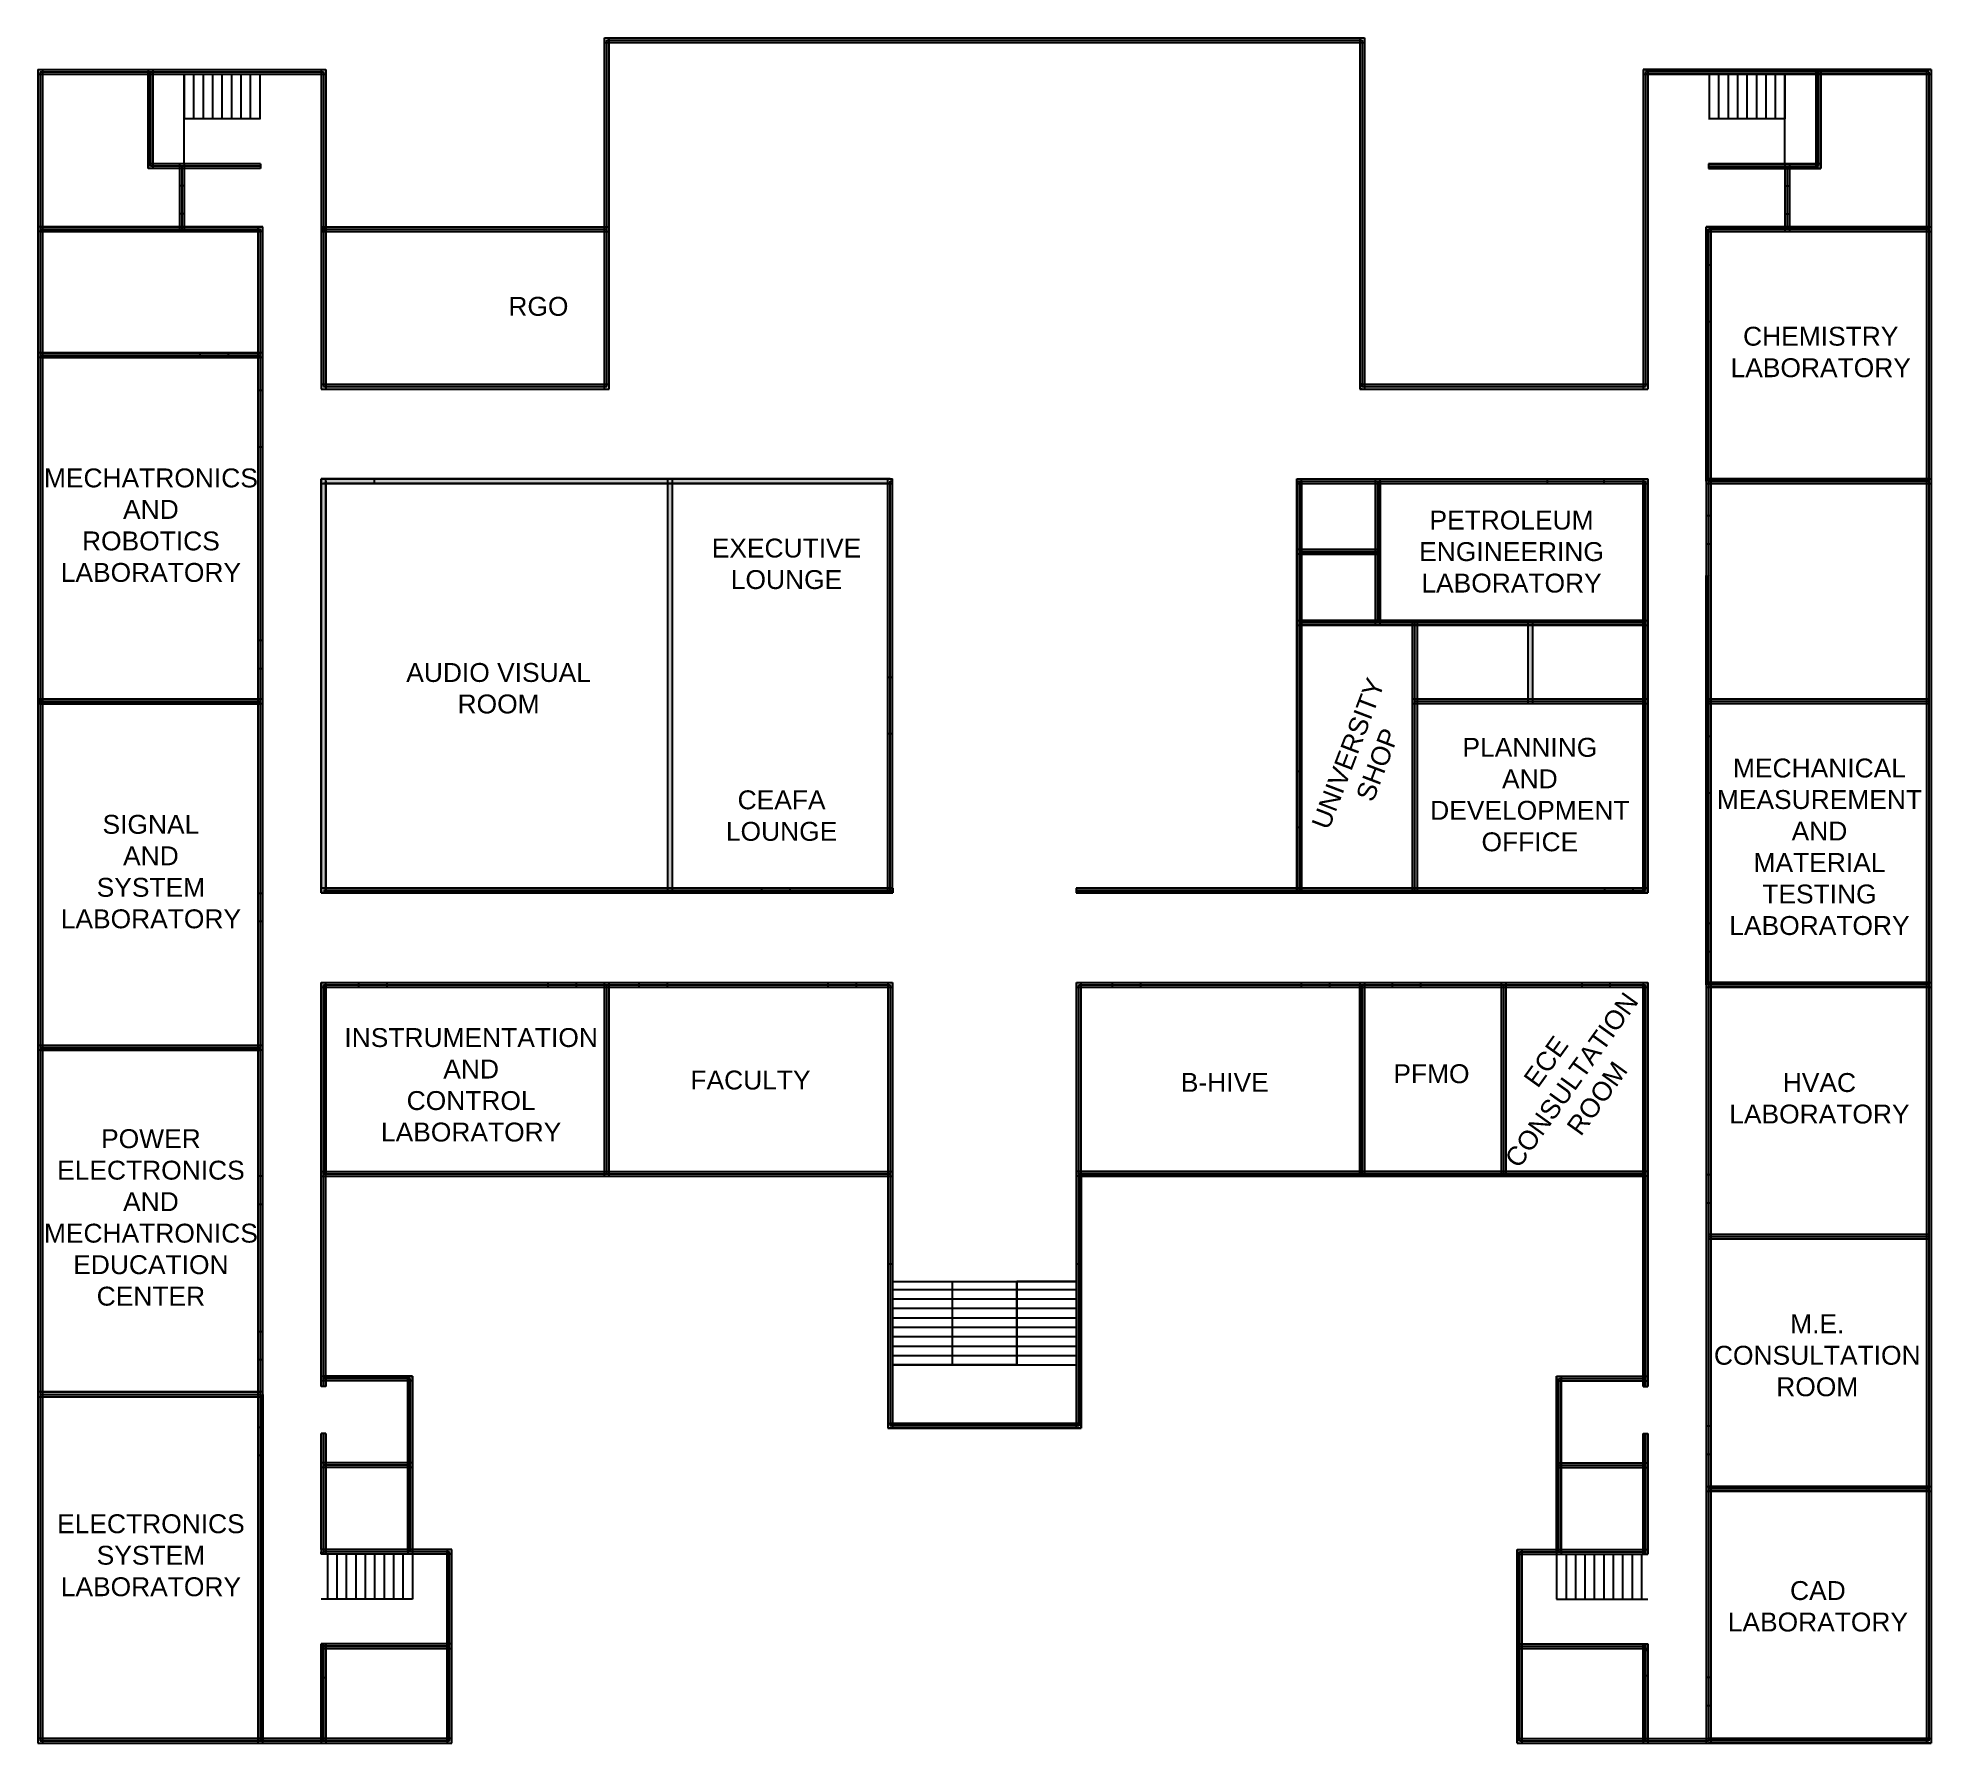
# Model space of a CAD drawing. Header units: millimetres. Extents: x 3.1 to 63.3, y 1.8 to 56.
import ezdxf

# ---------------------------------------------------------------- set-up
doc = ezdxf.new("R2010")
doc.units = ezdxf.units.MM
for name, color, linetype in [('1 - 1Z', 7, 'Continuous'), ('hatches', 7, 'Continuous'), ('label', 7, 'Continuous'), ('stairs', 7, 'Continuous')]:
    doc.layers.add(name, color=color, linetype=linetype)
doc.styles.get("Standard").update_dxf_attribs({"font": 'arial.ttf'})

msp = doc.modelspace()

# ---------------------------------------------------------------- texts
at = {"layer": 'label', "char_height": 0.6, "attachment_point": 1}
for s, insert in [('\\pxqc;RGO', (16.082, 47.734)), ('\\pxqc;CHEMISTRY LABORATORY', (56.822, 46.785)), ('\\pxqc;MECHATRONICS AND ROBOTICS LABORATORY', (3.771, 42.285)), ('\\pxqc;PETROLEUM ENGINEERING LABORATORY', (46.999, 40.946)), ('\\pxqc;EXECUTIVE LOUNGE', (23.964, 40.058)), ('\\pxqc;AUDIO VISUAL ROOM', (14.817, 36.107)), ('\\pxqc;PLANNING AND DEVELOPMENT OFFICE ', (47.581, 33.73)), ('\\pxqc;MECHANICAL MEASUREMENT AND MATERIAL TESTING LABORATORY', (56.782, 33.073)), ('\\pxqc;CEAFA LOUNGE', (23.808, 32.063)), ('\\pxqc;SIGNAL \\PAND \\PSYSTEM LABORATORY', (3.771, 31.285)), ('\\pxqc;INSTRUMENTATION AND CONTROL LABORATORY', (13.945, 24.514)), ('\\pxqc;FACULTY', (22.82, 23.165)), ('\\pxqc;B-HIVE', (37.889, 23.091)), ('\\pxqc;PFMO', (44.454, 23.366)), ('\\pxqc;HVAC LABORATORY', (56.78, 23.086)), ('\\pxqc;POWER ELECTRONICS AND MECHATRONICS EDUCATION CENTER', (3.771, 21.303)), ('\\pxqc;M.E. CONSULTATION ROOM', (56.712, 15.425)), ('\\pxqc;ELECTRONICS SYSTEM LABORATORY', (3.771, 9.075)), ('\\pxqc;CAD LABORATORY', (56.732, 6.954))]:
    msp.add_mtext_dynamic_manual_height_columns(s, width=5.91367, gutter_width=12.5, heights=[0], dxfattribs=dict(at, insert=insert))
for s, insert, rotation in [('\\pxqc;UNIVERSITY SHOP', (43.429, 30.578), 69.15196), ('\\pxqc;ECE CONSULTATION ROOM', (49.079, 21.226), 54.31335)]:
    msp.add_mtext_dynamic_manual_height_columns(s, width=5.91367, gutter_width=12.5, heights=[0], dxfattribs=dict(at, insert=insert, rotation=rotation))

# ---------------------------------------------------------------- hatches: boundary and pattern name
at = {"layer": 'hatches'}
h = msp.add_hatch(color=256, dxfattribs=at)
h.dxf.hatch_style = 1
h.paths.add_polyline_path([(12.286, 49.809), (12.211, 49.809), (12.211, 44.959), (12.286, 44.959)])
h.paths.add_polyline_path([(12.211, 49.809), (12.136, 49.809), (12.136, 44.959), (12.211, 44.959)])
h.paths.add_polyline_path([(21.136, 49.959), (12.286, 49.959), (12.286, 49.884), (21.136, 49.884)])
h.paths.add_polyline_path([(21.136, 49.884), (12.286, 49.884), (12.286, 49.809), (21.136, 49.809)])
h.paths.add_polyline_path([(21.211, 49.959), (21.136, 49.959), (21.136, 49.884), (21.211, 49.884)])
h.paths.add_polyline_path([(21.211, 49.884), (21.136, 49.884), (21.136, 49.809), (21.211, 49.809)])
h.paths.add_polyline_path([(21.286, 49.959), (21.211, 49.959), (21.211, 49.809), (21.286, 49.809)])
h.paths.add_polyline_path([(21.211, 55.884), (21.286, 55.884), (21.286, 55.959), (21.136, 55.959), (21.136, 55.809), (21.211, 55.809)])
h.paths.add_polyline_path([(21.286, 55.884), (21.211, 55.884), (21.211, 55.809), (21.286, 55.809)], flags=17)
h.paths.add_polyline_path([(21.286, 55.809), (21.211, 55.809), (21.211, 49.959), (21.286, 49.959)])
h.paths.add_polyline_path([(21.211, 55.809), (21.136, 55.809), (21.136, 49.959), (21.211, 49.959)])
h.paths.add_polyline_path([(21.211, 49.809), (21.136, 49.809), (21.136, 44.959), (21.211, 44.959)])
h = msp.add_hatch(color=256, dxfattribs=at)
h.dxf.hatch_style = 1
h.paths.add_polyline_path([(39.136, 55.884), (36.461, 55.884), (29.961, 55.884), (21.286, 55.884), (21.286, 55.809), (39.136, 55.809)])
h.paths.add_polyline_path([(39.136, 55.959), (21.286, 55.959), (21.286, 55.884), (29.961, 55.884), (36.461, 55.884), (39.136, 55.884)])
h = msp.add_hatch(color=256, dxfattribs=at)
h.dxf.hatch_style = 1
h.paths.add_polyline_path([(45.286, 55.959), (45.136, 55.959), (45.136, 55.884), (45.211, 55.884), (45.211, 55.809), (45.286, 55.809)])
h.paths.add_polyline_path([(45.211, 55.884), (45.136, 55.884), (45.136, 55.809), (45.211, 55.809)], flags=17)
h.paths.add_polyline_path([(45.136, 55.884), (36.461, 55.884), (29.961, 55.884), (21.286, 55.884), (21.286, 55.809), (45.136, 55.809)])
h.paths.add_polyline_path([(45.136, 55.959), (21.286, 55.959), (21.286, 55.884), (29.961, 55.884), (36.461, 55.884), (45.136, 55.884)])
h.paths.add_polyline_path([(45.211, 55.809), (45.136, 55.809), (45.136, 44.959), (45.211, 44.959)])
h.paths.add_polyline_path([(45.286, 55.809), (45.211, 55.809), (45.211, 44.959), (45.286, 44.959)])
h.paths.add_polyline_path([(45.211, 44.959), (45.136, 44.959), (45.136, 44.884), (45.211, 44.884)])
h.paths.add_polyline_path([(45.286, 44.959), (45.211, 44.959), (45.211, 44.884), (45.286, 44.884)])
h.paths.add_polyline_path([(45.286, 44.884), (45.211, 44.884), (45.136, 44.884), (45.136, 44.809), (45.286, 44.809)])
h.paths.add_polyline_path([(54.136, 44.959), (45.286, 44.959), (45.286, 44.884), (54.136, 44.884)])
h.paths.add_polyline_path([(54.136, 44.884), (45.286, 44.884), (45.286, 44.809), (54.136, 44.809)])
h.paths.add_polyline_path([(54.211, 44.959), (54.136, 44.959), (54.136, 44.884), (54.211, 44.884)], flags=17)
h.paths.add_polyline_path([(54.286, 44.959), (54.211, 44.959), (54.211, 44.884), (54.136, 44.884), (54.136, 44.809), (54.286, 44.809)])
h.paths.add_polyline_path([(54.286, 54.809), (54.211, 54.809), (54.211, 44.959), (54.286, 44.959)])
h.paths.add_polyline_path([(54.211, 54.809), (54.136, 54.809), (54.136, 44.959), (54.211, 44.959)])
h.paths.add_polyline_path([(54.286, 54.884), (54.211, 54.884), (54.211, 54.809), (54.286, 54.809)], flags=17)
h.paths.add_polyline_path([(54.286, 54.959), (54.136, 54.959), (54.136, 54.809), (54.211, 54.809), (54.211, 54.884), (54.286, 54.884)])
h.paths.add_polyline_path([(59.636, 54.959), (54.286, 54.959), (54.286, 54.884), (56.211, 54.884), (59.636, 54.884)])
h.paths.add_polyline_path([(59.636, 54.884), (56.211, 54.884), (54.286, 54.884), (54.286, 54.809), (59.636, 54.809)])
h.paths.add_polyline_path([(59.786, 54.959), (59.636, 54.959), (59.636, 54.884), (59.786, 54.884)])
h.paths.add_polyline_path([(59.786, 54.884), (59.711, 54.884), (59.711, 54.809), (59.786, 54.809)])
h = msp.add_hatch(color=256, dxfattribs=at)
h.dxf.hatch_style = 1
h.paths.add_polyline_path([(10.211, 51.959), (7.786, 51.959), (7.786, 51.884), (10.211, 51.884)])
h.paths.add_polyline_path([(10.211, 51.884), (7.786, 51.884), (7.786, 51.809), (10.211, 51.809)])
h.paths.add_polyline_path([(7.786, 51.959), (7.636, 51.959), (7.636, 51.884), (7.786, 51.884)])
h.paths.add_polyline_path([(7.711, 51.884), (7.636, 51.884), (7.636, 51.809), (7.711, 51.809)])
h.paths.add_polyline_path([(7.786, 51.884), (7.711, 51.884), (7.711, 51.809), (7.786, 51.809)])
h.paths.add_polyline_path([(7.636, 51.884), (6.786, 51.884), (6.786, 51.809), (7.636, 51.809)])
h.paths.add_polyline_path([(7.636, 51.959), (6.786, 51.959), (6.786, 51.884), (7.636, 51.884)])
h.paths.add_polyline_path([(7.711, 51.809), (7.636, 51.809), (7.636, 51.259), (7.711, 51.259)])
h.paths.add_polyline_path([(7.786, 51.809), (7.711, 51.809), (7.711, 51.259), (7.786, 51.259)])
h.paths.add_polyline_path([(7.711, 51.259), (7.636, 51.259), (7.636, 50.372), (7.711, 50.372)])
h.paths.add_polyline_path([(7.786, 51.259), (7.711, 51.259), (7.711, 50.372), (7.786, 50.372)])
h.paths.add_polyline_path([(7.786, 50.372), (7.711, 50.372), (7.711, 49.959), (7.786, 49.959)])
h.paths.add_polyline_path([(7.711, 50.372), (7.636, 50.372), (7.636, 49.959), (7.711, 49.959)])
h.paths.add_polyline_path([(6.786, 51.959), (6.711, 51.959), (6.711, 51.884), (6.786, 51.884)], flags=17)
h.paths.add_polyline_path([(6.786, 51.884), (6.711, 51.884), (6.711, 51.959), (6.636, 51.959), (6.636, 51.809), (6.786, 51.809)])
h.paths.add_polyline_path([(6.711, 54.809), (6.636, 54.809), (6.636, 51.959), (6.711, 51.959)])
h.paths.add_polyline_path([(6.786, 54.809), (6.711, 54.809), (6.711, 51.959), (6.786, 51.959)])
h.paths.add_polyline_path([(6.786, 54.959), (6.636, 54.959), (6.636, 54.884), (6.786, 54.884)])
h.paths.add_polyline_path([(6.711, 54.884), (6.636, 54.884), (6.636, 54.809), (6.711, 54.809)])
h.paths.add_polyline_path([(6.786, 54.884), (6.711, 54.884), (6.711, 54.809), (6.786, 54.809)])
h.paths.add_polyline_path([(6.636, 54.959), (3.286, 54.959), (3.286, 54.884), (6.636, 54.884)])
h.paths.add_polyline_path([(6.636, 54.884), (3.286, 54.884), (3.286, 54.809), (6.636, 54.809)])
h.paths.add_polyline_path([(3.286, 54.959), (3.136, 54.959), (3.136, 54.809), (3.211, 54.809), (3.211, 54.884), (3.286, 54.884)])
h.paths.add_polyline_path([(3.286, 54.884), (3.211, 54.884), (3.211, 54.809), (3.286, 54.809)], flags=0)
h = msp.add_hatch(color=256, dxfattribs=at)
h.dxf.hatch_style = 1
h.paths.add_polyline_path([(10.286, 42.957), (10.211, 42.957), (10.211, 36.823), (10.286, 36.823)])
h.paths.add_polyline_path([(10.211, 42.957), (10.136, 42.957), (10.136, 36.823), (10.211, 36.823)])
h.paths.add_polyline_path([(3.211, 45.809), (3.136, 45.809), (3.136, 34.959), (3.211, 34.959)])
h.paths.add_polyline_path([(3.286, 45.809), (3.211, 45.809), (3.211, 34.959), (3.286, 34.959)])
h.paths.add_polyline_path([(3.211, 45.959), (3.136, 45.959), (3.136, 45.809), (3.211, 45.809), (3.211, 45.884)])
h.paths.add_polyline_path([(3.286, 45.959), (3.211, 45.959), (3.211, 45.884), (3.286, 45.884)])
h.paths.add_polyline_path([(3.286, 45.884), (3.211, 45.884), (3.211, 45.809), (3.286, 45.809)])
h.paths.add_polyline_path([(8.294, 45.959), (3.286, 45.959), (3.286, 45.884), (8.294, 45.884)])
h.paths.add_polyline_path([(8.294, 45.884), (3.286, 45.884), (3.286, 45.809), (8.294, 45.809)])
h.paths.add_polyline_path([(3.211, 49.809), (3.136, 49.809), (3.136, 45.959), (3.211, 45.959)])
h.paths.add_polyline_path([(3.286, 49.809), (3.211, 49.809), (3.211, 45.959), (3.286, 45.959)])
h.paths.add_polyline_path([(10.286, 45.959), (10.211, 45.959), (10.211, 45.884), (10.211, 45.809), (10.286, 45.809)])
h.paths.add_polyline_path([(10.211, 45.959), (10.136, 45.959), (10.136, 45.884), (10.211, 45.884)])
h.paths.add_polyline_path([(10.211, 45.884), (10.136, 45.884), (10.136, 45.809), (10.211, 45.809)])
h.paths.add_polyline_path([(10.136, 45.884), (9.194, 45.884), (9.194, 45.809), (10.136, 45.809)])
h.paths.add_polyline_path([(9.194, 45.959), (8.294, 45.959), (8.294, 45.884), (9.194, 45.884)])
h.paths.add_polyline_path([(9.194, 45.884), (8.294, 45.884), (8.294, 45.809), (9.194, 45.809)])
h.paths.add_polyline_path([(10.136, 45.959), (9.194, 45.959), (9.194, 45.884), (10.136, 45.884)])
h.paths.add_polyline_path([(10.211, 45.809), (10.136, 45.809), (10.136, 44.757), (10.211, 44.757)])
h.paths.add_polyline_path([(10.286, 45.809), (10.211, 45.809), (10.211, 44.757), (10.286, 44.757)])
h.paths.add_polyline_path([(10.286, 44.757), (10.211, 44.757), (10.211, 42.957), (10.286, 42.957)])
h.paths.add_polyline_path([(10.211, 44.757), (10.136, 44.757), (10.136, 42.957), (10.211, 42.957)])
h.paths.add_polyline_path([(10.211, 49.809), (10.136, 49.809), (10.136, 45.959), (10.211, 45.959)])
h.paths.add_polyline_path([(10.286, 49.809), (10.211, 49.809), (10.211, 45.959), (10.286, 45.959)])
h.paths.add_polyline_path([(10.286, 49.959), (10.211, 49.959), (10.211, 49.884), (10.211, 49.809), (10.286, 49.809)])
h.paths.add_polyline_path([(10.211, 49.959), (10.136, 49.959), (10.136, 49.884), (10.211, 49.884)])
h.paths.add_polyline_path([(10.211, 49.884), (10.136, 49.884), (10.136, 49.809), (10.211, 49.809)])
h.paths.add_polyline_path([(10.136, 49.884), (7.786, 49.884), (7.786, 49.809), (10.136, 49.809)])
h.paths.add_polyline_path([(10.136, 49.959), (7.786, 49.959), (7.786, 49.884), (10.136, 49.884)])
h.paths.add_polyline_path([(7.786, 49.959), (7.636, 49.959), (7.636, 49.884), (7.786, 49.884)])
h.paths.add_polyline_path([(7.786, 49.884), (7.636, 49.884), (7.636, 49.809), (7.786, 49.809)])
h.paths.add_polyline_path([(7.636, 49.884), (3.286, 49.884), (3.286, 49.809), (7.636, 49.809)])
h.paths.add_polyline_path([(7.636, 49.959), (3.286, 49.959), (3.286, 49.884), (7.636, 49.884)])
h.paths.add_polyline_path([(3.211, 49.959), (3.136, 49.959), (3.136, 49.809), (3.211, 49.809), (3.211, 49.884)])
h.paths.add_polyline_path([(3.286, 49.959), (3.211, 49.959), (3.211, 49.884), (3.286, 49.884)])
h.paths.add_polyline_path([(3.286, 49.884), (3.211, 49.884), (3.211, 49.809), (3.286, 49.809)])
h.paths.add_polyline_path([(3.211, 54.809), (3.136, 54.809), (3.136, 49.959), (3.211, 49.959)])
h.paths.add_polyline_path([(3.286, 54.809), (3.211, 54.809), (3.211, 49.959), (3.286, 49.959)])
h = msp.add_hatch(color=256, dxfattribs=at)
h.dxf.hatch_style = 1
h.paths.add_polyline_path([(3.286, 54.884), (3.211, 54.884), (3.211, 54.809), (3.286, 54.809)])
h.paths.add_polyline_path([(12.136, 54.959), (6.786, 54.959), (6.786, 54.884), (10.211, 54.884), (12.136, 54.884)])
h.paths.add_polyline_path([(12.136, 54.884), (10.211, 54.884), (6.786, 54.884), (6.786, 54.809), (12.136, 54.809)])
h.paths.add_polyline_path([(12.286, 54.959), (12.136, 54.959), (12.136, 54.884), (12.211, 54.884), (12.211, 54.809), (12.286, 54.809)])
h.paths.add_polyline_path([(12.211, 54.884), (12.136, 54.884), (12.136, 54.809), (12.211, 54.809)], flags=17)
h.paths.add_polyline_path([(12.211, 54.809), (12.136, 54.809), (12.136, 49.959), (12.211, 49.959)])
h.paths.add_polyline_path([(12.286, 54.809), (12.211, 54.809), (12.211, 49.959), (12.286, 49.959)])
h = msp.add_hatch(color=256, dxfattribs=at)
h.dxf.hatch_style = 1
h.paths.add_polyline_path([(63.286, 54.959), (63.136, 54.959), (63.136, 54.884), (63.211, 54.884), (63.211, 54.809), (63.286, 54.809)])
h.paths.add_polyline_path([(63.136, 54.884), (59.786, 54.884), (59.786, 54.809), (63.136, 54.809)])
h.paths.add_polyline_path([(63.211, 54.884), (63.136, 54.884), (63.136, 54.809), (63.211, 54.809)], flags=17)
h.paths.add_polyline_path([(63.136, 54.959), (59.786, 54.959), (59.786, 54.884), (63.136, 54.884)])
h.paths.add_polyline_path([(63.286, 54.809), (63.211, 54.809), (63.211, 49.959), (63.286, 49.959)])
h.paths.add_polyline_path([(63.211, 54.809), (63.136, 54.809), (63.136, 49.959), (63.211, 49.959)])
h.paths.add_polyline_path([(63.286, 49.959), (63.211, 49.959), (63.211, 49.884), (63.211, 49.809), (63.286, 49.809)])
h.paths.add_polyline_path([(63.211, 49.959), (63.136, 49.959), (63.136, 49.884), (63.211, 49.884)])
h.paths.add_polyline_path([(63.211, 49.884), (63.136, 49.884), (63.136, 49.809), (63.211, 49.809)])
h.paths.add_polyline_path([(63.136, 49.884), (58.786, 49.884), (58.786, 49.809), (63.136, 49.809)])
h.paths.add_polyline_path([(63.136, 49.959), (58.786, 49.959), (58.786, 49.884), (63.136, 49.884)])
h.paths.add_polyline_path([(58.786, 50.372), (58.711, 50.372), (58.711, 49.959), (58.786, 49.959)])
h.paths.add_polyline_path([(58.711, 50.372), (58.636, 50.372), (58.636, 49.959), (58.711, 49.959)])
h.paths.add_polyline_path([(58.711, 49.959), (58.636, 49.959), (58.636, 49.884), (58.786, 49.884), (58.786, 49.959)])
h.paths.add_polyline_path([(58.786, 49.884), (58.636, 49.884), (58.636, 49.809), (58.786, 49.809)])
h.paths.add_polyline_path([(58.636, 49.959), (56.286, 49.959), (56.286, 49.884), (58.636, 49.884)])
h.paths.add_polyline_path([(58.636, 49.884), (56.286, 49.884), (56.286, 49.809), (58.636, 49.809)])
h.paths.add_polyline_path([(58.711, 51.809), (58.636, 51.809), (58.636, 51.259), (58.711, 51.259)])
h.paths.add_polyline_path([(58.786, 51.809), (58.711, 51.809), (58.711, 51.259), (58.786, 51.259)])
h.paths.add_polyline_path([(58.786, 51.259), (58.711, 51.259), (58.711, 50.372), (58.786, 50.372)])
h.paths.add_polyline_path([(58.711, 51.259), (58.636, 51.259), (58.636, 50.372), (58.711, 50.372)])
h.paths.add_polyline_path([(56.286, 49.884), (56.211, 49.884), (56.211, 49.809), (56.286, 49.809)], flags=17)
h.paths.add_polyline_path([(56.286, 49.959), (56.136, 49.959), (56.136, 49.809), (56.211, 49.809), (56.211, 49.884), (56.286, 49.884)])
h.paths.add_polyline_path([(56.286, 49.809), (56.211, 49.809), (56.211, 48.749), (56.286, 48.749)])
h.paths.add_polyline_path([(56.211, 49.809), (56.136, 49.809), (56.136, 48.749), (56.211, 48.749)])
h.paths.add_polyline_path([(56.211, 48.749), (56.136, 48.749), (56.136, 46.95), (56.211, 46.95)])
h.paths.add_polyline_path([(56.286, 48.749), (56.211, 48.749), (56.211, 46.95), (56.286, 46.95)])
h.paths.add_polyline_path([(56.211, 46.95), (56.136, 46.95), (56.136, 41.959), (56.211, 41.959)])
h.paths.add_polyline_path([(56.286, 46.95), (56.211, 46.95), (56.211, 41.959), (56.286, 41.959)])
h.paths.add_polyline_path([(56.286, 41.959), (56.211, 41.959), (56.211, 41.884), (56.286, 41.884)])
h.paths.add_polyline_path([(56.286, 41.884), (56.211, 41.884), (56.211, 41.809), (56.286, 41.809)])
h.paths.add_polyline_path([(56.211, 41.884), (56.211, 41.959), (56.136, 41.959), (56.136, 41.809), (56.211, 41.809)])
h = msp.add_hatch(color=256, dxfattribs=at)
h.dxf.hatch_style = 1
h.paths.add_polyline_path([(59.711, 54.884), (59.636, 54.884), (59.636, 54.809), (59.711, 54.809)])
h.paths.add_polyline_path([(59.711, 54.809), (59.636, 54.809), (59.636, 51.959), (59.711, 51.959)])
h.paths.add_polyline_path([(59.786, 54.809), (59.711, 54.809), (59.711, 51.959), (59.786, 51.959)])
h.paths.add_polyline_path([(59.711, 51.959), (59.636, 51.959), (59.636, 51.884), (59.711, 51.884)], flags=17)
h.paths.add_polyline_path([(59.786, 51.959), (59.711, 51.959), (59.711, 51.884), (59.636, 51.884), (59.636, 51.809), (59.786, 51.809)])
h.paths.add_polyline_path([(59.636, 51.959), (58.786, 51.959), (58.786, 51.884), (59.636, 51.884)])
h.paths.add_polyline_path([(59.636, 51.884), (58.786, 51.884), (58.786, 51.809), (59.636, 51.809)])
h.paths.add_polyline_path([(58.786, 51.884), (58.711, 51.884), (58.711, 51.809), (58.786, 51.809)])
h.paths.add_polyline_path([(58.711, 51.884), (58.636, 51.884), (58.636, 51.809), (58.711, 51.809)])
h.paths.add_polyline_path([(58.786, 51.959), (58.636, 51.959), (58.636, 51.884), (58.711, 51.884), (58.786, 51.884)])
h.paths.add_polyline_path([(58.636, 51.959), (56.211, 51.959), (56.211, 51.884), (58.636, 51.884)])
h.paths.add_polyline_path([(58.636, 51.884), (56.211, 51.884), (56.211, 51.809), (58.636, 51.809)])
h = msp.add_hatch(color=256, dxfattribs=at)
h.dxf.hatch_style = 1
h.paths.add_polyline_path([(12.286, 49.959), (12.211, 49.959), (12.211, 49.884), (12.286, 49.884)])
h.paths.add_polyline_path([(12.286, 49.884), (12.211, 49.884), (12.211, 49.809), (12.286, 49.809)])
h.paths.add_polyline_path([(12.211, 49.884), (12.211, 49.959), (12.136, 49.959), (12.136, 49.809), (12.211, 49.809)])
h = msp.add_hatch(color=256, dxfattribs=at)
h.dxf.hatch_style = 1
h.paths.add_polyline_path([(21.286, 49.809), (21.211, 49.809), (21.211, 44.959), (21.286, 44.959)])
h.paths.add_polyline_path([(21.211, 44.959), (21.136, 44.959), (21.136, 44.884), (21.211, 44.884)], flags=17)
h.paths.add_polyline_path([(21.286, 44.959), (21.211, 44.959), (21.211, 44.884), (21.136, 44.884), (21.136, 44.809), (21.286, 44.809)])
h.paths.add_polyline_path([(21.136, 44.959), (12.286, 44.959), (12.286, 44.884), (21.136, 44.884)])
h.paths.add_polyline_path([(12.286, 44.959), (12.211, 44.959), (12.211, 44.884), (12.286, 44.884)], flags=17)
h.paths.add_polyline_path([(12.286, 44.884), (12.211, 44.884), (12.211, 44.959), (12.136, 44.959), (12.136, 44.809), (12.286, 44.809)])
h.paths.add_polyline_path([(21.136, 44.884), (12.286, 44.884), (12.286, 44.809), (21.136, 44.809)])
h.paths.add_polyline_path([(12.286, 41.884), (12.211, 41.884), (12.211, 41.809), (12.286, 41.809)], flags=17)
h.paths.add_polyline_path([(12.286, 41.959), (12.136, 41.959), (12.136, 41.809), (12.211, 41.809), (12.211, 41.884), (12.286, 41.884)])
h.paths.add_polyline_path([(13.832, 41.959), (12.286, 41.959), (12.286, 41.884), (13.832, 41.884)])
h.paths.add_polyline_path([(13.832, 41.884), (12.286, 41.884), (12.286, 41.809), (13.832, 41.809)])
h = msp.add_hatch(color=256, dxfattribs=at)
h.dxf.hatch_style = 1
h.paths.add_polyline_path([(63.286, 41.809), (63.211, 41.809), (63.211, 38.884), (63.211, 34.884), (63.211, 25.959), (63.286, 25.959)])
h.paths.add_polyline_path([(63.211, 41.809), (63.136, 41.809), (63.136, 34.959), (63.211, 34.959), (63.211, 38.884)])
h.paths.add_polyline_path([(63.211, 34.959), (63.136, 34.959), (63.136, 34.884), (63.211, 34.884)])
h.paths.add_polyline_path([(63.211, 34.884), (63.136, 34.884), (63.136, 34.809), (63.211, 34.809)])
h.paths.add_polyline_path([(63.136, 34.884), (56.286, 34.884), (56.286, 34.809), (63.136, 34.809)])
h.paths.add_polyline_path([(63.136, 34.959), (56.286, 34.959), (56.286, 34.884), (63.136, 34.884)])
h.paths.add_polyline_path([(56.286, 34.959), (56.211, 34.959), (56.211, 34.884), (56.286, 34.884)])
h.paths.add_polyline_path([(56.286, 34.884), (56.211, 34.884), (56.211, 34.809), (56.286, 34.809)])
h.paths.add_polyline_path([(56.286, 39.89), (56.211, 39.89), (56.211, 38.884), (56.211, 34.959), (56.286, 34.959)])
h.paths.add_polyline_path([(56.211, 38.884), (56.211, 39.89), (56.136, 39.89), (56.136, 33.781), (56.211, 33.781), (56.211, 34.884), (56.211, 34.959)])
h.paths.add_polyline_path([(56.286, 34.809), (56.211, 34.809), (56.211, 33.781), (56.286, 33.781)])
h.paths.add_polyline_path([(56.286, 33.781), (56.211, 33.781), (56.211, 31.981), (56.286, 31.981)])
h.paths.add_polyline_path([(56.211, 33.781), (56.136, 33.781), (56.136, 31.981), (56.211, 31.981)])
h.paths.add_polyline_path([(56.286, 31.981), (56.211, 31.981), (56.211, 27.85), (56.286, 27.85)])
h.paths.add_polyline_path([(56.211, 31.981), (56.136, 31.981), (56.136, 27.85), (56.211, 27.85)])
h.paths.add_polyline_path([(56.286, 26.95), (56.211, 26.95), (56.211, 25.959), (56.286, 25.959)])
h.paths.add_polyline_path([(56.286, 27.85), (56.211, 27.85), (56.211, 26.95), (56.286, 26.95)])
h.paths.add_polyline_path([(56.211, 27.85), (56.136, 27.85), (56.136, 26.95), (56.211, 26.95)])
h.paths.add_polyline_path([(56.211, 41.809), (56.136, 41.809), (56.136, 40.79), (56.211, 40.79)])
h.paths.add_polyline_path([(56.286, 41.809), (56.211, 41.809), (56.211, 40.79), (56.286, 40.79)])
h.paths.add_polyline_path([(56.286, 40.79), (56.211, 40.79), (56.211, 39.89), (56.286, 39.89)])
h.paths.add_polyline_path([(56.211, 40.79), (56.136, 40.79), (56.136, 39.89), (56.211, 39.89)])
h.paths.add_polyline_path([(63.136, 41.884), (56.286, 41.884), (56.286, 41.809), (63.136, 41.809)])
h.paths.add_polyline_path([(63.136, 41.959), (56.286, 41.959), (56.286, 41.884), (63.136, 41.884)])
h.paths.add_polyline_path([(63.286, 41.959), (63.211, 41.959), (63.211, 41.884), (63.211, 41.809), (63.286, 41.809)])
h.paths.add_polyline_path([(63.211, 41.959), (63.136, 41.959), (63.136, 41.884), (63.211, 41.884)])
h.paths.add_polyline_path([(63.211, 41.884), (63.136, 41.884), (63.136, 41.809), (63.211, 41.809)])
h.paths.add_polyline_path([(63.286, 49.809), (63.211, 49.809), (63.211, 41.959), (63.286, 41.959)])
h.paths.add_polyline_path([(63.211, 49.809), (63.136, 49.809), (63.136, 41.959), (63.211, 41.959)])
h = msp.add_hatch(color=256, dxfattribs=at)
h.dxf.hatch_style = 1
h.paths.add_polyline_path([(23.286, 41.809), (23.136, 41.809), (23.136, 28.959), (23.286, 28.959)])
h.paths.add_polyline_path([(23.286, 28.959), (23.136, 28.959), (23.136, 28.884), (23.286, 28.884)])
h.paths.add_polyline_path([(23.286, 28.884), (23.136, 28.884), (23.136, 28.809), (23.286, 28.809)])
h.paths.add_polyline_path([(23.136, 28.959), (12.286, 28.959), (12.286, 28.884), (23.136, 28.884)])
h.paths.add_polyline_path([(23.136, 28.884), (12.286, 28.884), (12.286, 28.809), (23.136, 28.809)])
h.paths.add_polyline_path([(12.286, 28.959), (12.136, 28.959), (12.136, 28.809), (12.286, 28.809)])
h.paths.add_polyline_path([(12.286, 41.809), (12.136, 41.809), (12.136, 28.959), (12.286, 28.959)])
h.paths.add_polyline_path([(23.136, 41.959), (13.832, 41.959), (13.832, 41.809), (23.136, 41.809)])
h.paths.add_polyline_path([(23.286, 41.959), (23.136, 41.959), (23.136, 41.809), (23.286, 41.809)])
h = msp.add_hatch(color=256, dxfattribs=at)
h.dxf.hatch_style = 1
h.paths.add_polyline_path([(30.286, 35.657), (30.211, 35.657), (30.211, 33.87), (30.286, 33.87)])
h.paths.add_polyline_path([(30.211, 35.657), (30.136, 35.657), (30.136, 33.87), (30.211, 33.87)])
h.paths.add_polyline_path([(30.211, 41.809), (30.136, 41.809), (30.136, 35.657), (30.211, 35.657)])
h.paths.add_polyline_path([(30.286, 41.809), (30.211, 41.809), (30.211, 35.657), (30.286, 35.657)])
h.paths.add_polyline_path([(30.286, 33.87), (30.211, 33.87), (30.211, 28.959), (30.286, 28.959)])
h.paths.add_polyline_path([(30.211, 33.87), (30.136, 33.87), (30.136, 28.959), (30.211, 28.959)])
h.paths.add_polyline_path([(30.286, 41.884), (30.211, 41.884), (30.211, 41.809), (30.286, 41.809)])
h.paths.add_polyline_path([(30.211, 41.884), (30.136, 41.884), (30.136, 41.809), (30.211, 41.809)])
h.paths.add_polyline_path([(30.286, 41.959), (30.136, 41.959), (30.136, 41.884), (30.211, 41.884), (30.286, 41.884)])
h.paths.add_polyline_path([(30.136, 41.959), (23.286, 41.959), (23.286, 41.884), (30.136, 41.884)])
h.paths.add_polyline_path([(30.136, 41.884), (23.286, 41.884), (23.286, 41.809), (30.136, 41.809)])
h = msp.add_hatch(color=256, dxfattribs=at)
h.dxf.hatch_style = 1
h.paths.add_polyline_path([(43.286, 41.959), (43.136, 41.959), (43.136, 41.884), (43.211, 41.884), (43.286, 41.884)])
h.paths.add_polyline_path([(43.211, 41.884), (43.136, 41.884), (43.136, 41.809), (43.211, 41.809)])
h.paths.add_polyline_path([(43.286, 41.884), (43.211, 41.884), (43.211, 41.809), (43.286, 41.809)])
h.paths.add_polyline_path([(43.286, 41.809), (43.211, 41.809), (43.211, 39.709), (43.286, 39.709)])
h.paths.add_polyline_path([(43.211, 41.809), (43.136, 41.809), (43.136, 39.709), (43.211, 39.709)])
h.paths.add_polyline_path([(45.633, 41.884), (43.286, 41.884), (43.286, 41.809), (45.633, 41.809)])
h.paths.add_polyline_path([(45.633, 41.959), (43.286, 41.959), (43.286, 41.884), (45.633, 41.884)])
h.paths.add_polyline_path([(45.783, 41.959), (45.633, 41.959), (45.633, 41.884), (45.783, 41.884)])
h.paths.add_polyline_path([(45.783, 41.884), (45.708, 41.884), (45.708, 41.809), (45.783, 41.809)])
h.paths.add_polyline_path([(45.708, 41.884), (45.633, 41.884), (45.633, 41.809), (45.708, 41.809)])
h.paths.add_polyline_path([(45.708, 41.809), (45.633, 41.809), (45.633, 39.709), (45.708, 39.709)])
h.paths.add_polyline_path([(45.783, 41.809), (45.708, 41.809), (45.708, 39.709), (45.783, 39.709)])
h.paths.add_polyline_path([(45.708, 39.709), (45.633, 39.709), (45.633, 39.634), (45.708, 39.634)])
h.paths.add_polyline_path([(45.708, 39.634), (45.633, 39.634), (45.633, 39.559), (45.708, 39.559)])
h.paths.add_polyline_path([(45.783, 39.709), (45.708, 39.709), (45.708, 39.634), (45.708, 39.559), (45.783, 39.559)])
h.paths.add_polyline_path([(45.783, 39.559), (45.708, 39.559), (45.708, 37.459), (45.783, 37.459)])
h.paths.add_polyline_path([(45.708, 39.559), (45.633, 39.559), (45.633, 37.459), (45.708, 37.459)])
h.paths.add_polyline_path([(45.633, 39.709), (43.286, 39.709), (43.286, 39.634), (45.633, 39.634)])
h.paths.add_polyline_path([(45.633, 39.634), (43.286, 39.634), (43.286, 39.559), (45.633, 39.559)])
h.paths.add_polyline_path([(43.211, 39.709), (43.136, 39.709), (43.136, 39.559), (43.211, 39.559)])
h.paths.add_polyline_path([(43.286, 39.709), (43.211, 39.709), (43.211, 39.634), (43.286, 39.634)])
h.paths.add_polyline_path([(43.286, 39.634), (43.211, 39.634), (43.211, 39.559), (43.286, 39.559)])
h.paths.add_polyline_path([(43.286, 39.559), (43.211, 39.559), (43.211, 37.459), (43.286, 37.459)])
h.paths.add_polyline_path([(43.211, 39.559), (43.136, 39.559), (43.136, 37.459), (43.211, 37.459)])
h.paths.add_polyline_path([(51.098, 41.959), (45.783, 41.959), (45.783, 41.884), (51.098, 41.884)])
h.paths.add_polyline_path([(51.098, 41.884), (45.783, 41.884), (45.783, 41.809), (51.098, 41.809)])
h.paths.add_polyline_path([(54.136, 41.959), (52.885, 41.959), (52.885, 41.884), (54.136, 41.884)])
h.paths.add_polyline_path([(54.136, 41.884), (52.885, 41.884), (52.885, 41.809), (54.136, 41.809)])
h.paths.add_polyline_path([(52.885, 41.884), (51.098, 41.884), (51.098, 41.809), (52.885, 41.809)])
h.paths.add_polyline_path([(52.885, 41.959), (51.098, 41.959), (51.098, 41.884), (52.885, 41.884)])
h.paths.add_polyline_path([(54.286, 41.959), (54.136, 41.959), (54.136, 41.884), (54.211, 41.884), (54.211, 41.809), (54.286, 41.809)])
h.paths.add_polyline_path([(54.211, 41.884), (54.136, 41.884), (54.136, 41.809), (54.211, 41.809)], flags=17)
h.paths.add_polyline_path([(54.286, 41.809), (54.211, 41.809), (54.211, 37.459), (54.286, 37.459)])
h.paths.add_polyline_path([(54.211, 41.809), (54.136, 41.809), (54.136, 37.459), (54.211, 37.459)])
h.paths.add_polyline_path([(54.286, 37.459), (54.211, 37.459), (54.211, 37.309), (54.286, 37.309)])
h.paths.add_polyline_path([(54.211, 37.384), (54.136, 37.384), (54.136, 37.309), (54.211, 37.309)])
h.paths.add_polyline_path([(54.211, 37.459), (54.136, 37.459), (54.136, 37.384), (54.211, 37.384)])
h.paths.add_polyline_path([(54.136, 37.459), (50.62, 37.459), (50.62, 37.384), (54.136, 37.384)])
h.paths.add_polyline_path([(54.136, 37.384), (50.62, 37.384), (50.62, 37.309), (54.136, 37.309)])
h.paths.add_polyline_path([(50.62, 37.384), (50.47, 37.384), (50.47, 37.309), (50.62, 37.309)])
h.paths.add_polyline_path([(50.62, 37.459), (50.47, 37.459), (50.47, 37.384), (50.62, 37.384)])
h.paths.add_polyline_path([(50.47, 37.459), (46.953, 37.459), (46.953, 37.384), (50.47, 37.384)])
h.paths.add_polyline_path([(50.47, 37.384), (46.953, 37.384), (46.953, 37.309), (50.47, 37.309)])
h.paths.add_polyline_path([(46.953, 37.459), (46.803, 37.459), (46.803, 37.384), (46.953, 37.384)])
h.paths.add_polyline_path([(46.953, 37.309), (46.878, 37.309), (46.878, 34.959), (46.953, 34.959)])
h.paths.add_polyline_path([(46.878, 37.384), (46.803, 37.384), (46.803, 37.309), (46.878, 37.309)])
h.paths.add_polyline_path([(46.953, 37.384), (46.878, 37.384), (46.878, 37.309), (46.953, 37.309)])
h.paths.add_polyline_path([(46.803, 37.384), (45.783, 37.384), (45.783, 37.309), (46.803, 37.309)])
h.paths.add_polyline_path([(46.803, 37.459), (45.783, 37.459), (45.783, 37.384), (46.803, 37.384)])
h = msp.add_hatch(color=256, dxfattribs=at)
h.dxf.hatch_style = 1
h.paths.add_polyline_path([(45.708, 37.459), (45.633, 37.459), (45.633, 37.384), (45.708, 37.384)])
h.paths.add_polyline_path([(45.783, 37.459), (45.708, 37.459), (45.708, 37.384), (45.783, 37.384)])
h.paths.add_polyline_path([(45.783, 37.384), (45.708, 37.384), (45.633, 37.384), (45.633, 37.309), (45.783, 37.309)])
h.paths.add_polyline_path([(45.633, 37.384), (43.286, 37.384), (43.286, 37.309), (45.633, 37.309)])
h.paths.add_polyline_path([(45.633, 37.459), (43.286, 37.459), (43.286, 37.384), (45.633, 37.384)])
h.paths.add_polyline_path([(43.286, 37.459), (43.211, 37.459), (43.211, 37.384), (43.286, 37.384)])
h.paths.add_polyline_path([(43.286, 37.384), (43.211, 37.384), (43.211, 37.309), (43.286, 37.309)])
h.paths.add_polyline_path([(43.211, 37.459), (43.136, 37.459), (43.136, 37.309), (43.211, 37.309), (43.211, 37.384)])
h.paths.add_polyline_path([(43.211, 37.309), (43.136, 37.309), (43.136, 32.673), (43.211, 32.673)])
h.paths.add_polyline_path([(43.286, 37.309), (43.211, 37.309), (43.211, 32.673), (43.286, 32.673)])
h.paths.add_polyline_path([(43.286, 32.673), (43.211, 32.673), (43.211, 30.886), (43.286, 30.886)])
h.paths.add_polyline_path([(43.211, 32.673), (43.136, 32.673), (43.136, 30.886), (43.211, 30.886)])
h.paths.add_polyline_path([(43.286, 30.886), (43.211, 30.886), (43.211, 28.959), (43.286, 28.959)])
h.paths.add_polyline_path([(43.211, 30.886), (43.136, 30.886), (43.136, 28.959), (43.211, 28.959)])
h.paths.add_polyline_path([(46.953, 34.809), (46.878, 34.809), (46.878, 28.959), (46.953, 28.959)])
h.paths.add_polyline_path([(46.878, 34.809), (46.803, 34.809), (46.803, 28.959), (46.878, 28.959)])
h.paths.add_polyline_path([(46.878, 37.309), (46.803, 37.309), (46.803, 34.959), (46.878, 34.959)])
h.paths.add_polyline_path([(46.878, 34.959), (46.803, 34.959), (46.803, 34.809), (46.878, 34.809)])
h.paths.add_polyline_path([(46.953, 34.884), (46.878, 34.884), (46.878, 34.809), (46.953, 34.809)])
h.paths.add_polyline_path([(46.953, 34.959), (46.878, 34.959), (46.878, 34.884), (46.953, 34.884)])
h.paths.add_polyline_path([(50.47, 34.959), (46.953, 34.959), (46.953, 34.884), (50.47, 34.884)])
h.paths.add_polyline_path([(50.47, 34.884), (46.953, 34.884), (46.953, 34.809), (50.47, 34.809)])
h.paths.add_polyline_path([(50.62, 34.959), (50.47, 34.959), (50.47, 34.884), (50.545, 34.884), (50.62, 34.884)])
h.paths.add_polyline_path([(50.62, 34.884), (50.545, 34.884), (50.47, 34.884), (50.47, 34.809), (50.62, 34.809)])
h.paths.add_polyline_path([(50.62, 37.309), (50.47, 37.309), (50.47, 34.959), (50.62, 34.959)])
h.paths.add_polyline_path([(54.136, 34.959), (50.62, 34.959), (50.62, 34.884), (54.136, 34.884)])
h.paths.add_polyline_path([(54.136, 34.884), (50.62, 34.884), (50.62, 34.809), (54.136, 34.809)])
h.paths.add_polyline_path([(54.286, 37.309), (54.211, 37.309), (54.211, 34.959), (54.286, 34.959)])
h.paths.add_polyline_path([(54.211, 37.309), (54.136, 37.309), (54.136, 34.959), (54.211, 34.959)])
h.paths.add_polyline_path([(54.211, 34.959), (54.136, 34.959), (54.136, 34.884), (54.211, 34.884)])
h.paths.add_polyline_path([(54.211, 34.884), (54.136, 34.884), (54.136, 34.809), (54.211, 34.809)])
h.paths.add_polyline_path([(54.286, 34.959), (54.211, 34.959), (54.211, 34.809), (54.286, 34.809)])
h = msp.add_hatch(color=256, dxfattribs=at)
h.dxf.hatch_style = 1
h.paths.add_polyline_path([(10.211, 27.9), (10.136, 27.9), (10.136, 23.959), (10.211, 23.959)])
h.paths.add_polyline_path([(10.286, 27.9), (10.211, 27.9), (10.211, 23.959), (10.286, 23.959)])
h.paths.add_polyline_path([(10.211, 28.788), (10.136, 28.788), (10.136, 27.9), (10.211, 27.9)])
h.paths.add_polyline_path([(10.286, 28.788), (10.211, 28.788), (10.211, 27.9), (10.286, 27.9)])
h.paths.add_polyline_path([(10.286, 34.809), (10.211, 34.809), (10.211, 28.788), (10.286, 28.788)])
h.paths.add_polyline_path([(10.211, 34.809), (10.136, 34.809), (10.136, 28.788), (10.211, 28.788)])
h.paths.add_polyline_path([(10.136, 34.884), (3.286, 34.884), (3.286, 34.809), (10.136, 34.809)])
h.paths.add_polyline_path([(10.136, 34.959), (3.286, 34.959), (3.286, 34.884), (10.136, 34.884)])
h.paths.add_polyline_path([(10.286, 34.959), (10.211, 34.959), (10.211, 34.884), (10.211, 34.809), (10.286, 34.809)])
h.paths.add_polyline_path([(10.211, 34.959), (10.136, 34.959), (10.136, 34.884), (10.211, 34.884)])
h.paths.add_polyline_path([(10.211, 34.884), (10.136, 34.884), (10.136, 34.809), (10.211, 34.809)])
h.paths.add_polyline_path([(10.211, 35.923), (10.136, 35.923), (10.136, 34.959), (10.211, 34.959)])
h.paths.add_polyline_path([(10.286, 35.923), (10.211, 35.923), (10.211, 34.959), (10.286, 34.959)])
h.paths.add_polyline_path([(10.211, 36.823), (10.136, 36.823), (10.136, 35.923), (10.211, 35.923)])
h.paths.add_polyline_path([(10.286, 36.823), (10.211, 36.823), (10.211, 35.923), (10.286, 35.923)])
h = msp.add_hatch(color=256, dxfattribs=at)
h.dxf.hatch_style = 1
h.paths.add_polyline_path([(3.286, 34.959), (3.211, 34.959), (3.211, 34.884), (3.286, 34.884)])
h.paths.add_polyline_path([(3.286, 34.884), (3.211, 34.884), (3.211, 34.809), (3.286, 34.809)])
h.paths.add_polyline_path([(3.211, 34.884), (3.211, 34.959), (3.136, 34.959), (3.136, 34.809), (3.211, 34.809)])
h = msp.add_hatch(color=256, dxfattribs=at)
h.dxf.hatch_style = 1
h.paths.add_polyline_path([(3.286, 23.809), (3.211, 23.809), (3.211, 12.959), (3.286, 12.959)])
h.paths.add_polyline_path([(3.211, 23.809), (3.136, 23.809), (3.136, 12.959), (3.211, 12.959)])
h.paths.add_polyline_path([(3.211, 34.809), (3.136, 34.809), (3.136, 23.959), (3.211, 23.959)])
h.paths.add_polyline_path([(3.286, 34.809), (3.211, 34.809), (3.211, 23.959), (3.286, 23.959)])
h = msp.add_hatch(color=256, dxfattribs=at)
h.dxf.hatch_style = 1
h.paths.add_polyline_path([(54.211, 34.809), (54.136, 34.809), (54.136, 28.959), (54.211, 28.959)])
h.paths.add_polyline_path([(54.286, 34.809), (54.211, 34.809), (54.211, 28.959), (54.286, 28.959)])
h = msp.add_hatch(color=256, dxfattribs=at)
h.dxf.hatch_style = 1
h.paths.add_polyline_path([(56.211, 26.95), (56.136, 26.95), (56.136, 25.959), (56.211, 25.959)])
h.paths.add_polyline_path([(56.211, 25.959), (56.136, 25.959), (56.136, 25.809), (56.211, 25.809), (56.211, 25.884)])
h.paths.add_polyline_path([(56.286, 25.959), (56.211, 25.959), (56.211, 25.884), (56.286, 25.884)])
h.paths.add_polyline_path([(56.286, 25.884), (56.211, 25.884), (56.211, 25.809), (56.286, 25.809)])
h.paths.add_polyline_path([(63.136, 25.959), (56.286, 25.959), (56.286, 25.884), (63.136, 25.884)])
h.paths.add_polyline_path([(63.136, 25.884), (56.286, 25.884), (56.286, 25.809), (63.136, 25.809)])
h.paths.add_polyline_path([(63.211, 34.809), (63.136, 34.809), (63.136, 25.959), (63.211, 25.959)])
h.paths.add_polyline_path([(63.211, 25.959), (63.136, 25.959), (63.136, 25.884), (63.211, 25.884)])
h.paths.add_polyline_path([(63.211, 25.884), (63.136, 25.884), (63.136, 25.809), (63.211, 25.809)])
h.paths.add_polyline_path([(63.286, 25.959), (63.211, 25.959), (63.211, 25.884), (63.211, 25.809), (63.286, 25.809)])
h.paths.add_polyline_path([(63.286, 25.809), (63.211, 25.809), (63.211, 17.884), (63.211, 13.459), (63.286, 13.459)])
h.paths.add_polyline_path([(63.211, 25.809), (63.136, 25.809), (63.136, 17.959), (63.211, 17.959)])
h.paths.add_polyline_path([(63.211, 17.884), (63.136, 17.884), (63.136, 17.809), (63.211, 17.809)])
h.paths.add_polyline_path([(63.211, 17.959), (63.136, 17.959), (63.136, 17.884), (63.211, 17.884)])
h = msp.add_hatch(color=256, dxfattribs=at)
h.dxf.hatch_style = 1
h.paths.add_polyline_path([(52.918, 28.884), (46.953, 28.884), (46.953, 28.809), (52.918, 28.809)])
h.paths.add_polyline_path([(52.918, 28.959), (46.953, 28.959), (46.953, 28.884), (52.918, 28.884)])
h.paths.add_polyline_path([(46.953, 28.959), (46.878, 28.959), (46.878, 28.884), (46.953, 28.884)])
h.paths.add_polyline_path([(46.878, 28.959), (46.803, 28.959), (46.803, 28.884), (46.878, 28.884)])
h.paths.add_polyline_path([(46.953, 28.884), (46.878, 28.884), (46.803, 28.884), (46.803, 28.809), (46.953, 28.809)])
h.paths.add_polyline_path([(46.803, 28.959), (43.286, 28.959), (43.286, 28.884), (46.803, 28.884)])
h.paths.add_polyline_path([(46.803, 28.884), (43.286, 28.884), (43.286, 28.809), (46.803, 28.809)])
h.paths.add_polyline_path([(43.211, 28.959), (43.136, 28.959), (43.136, 28.884), (43.211, 28.884)])
h.paths.add_polyline_path([(43.286, 28.959), (43.211, 28.959), (43.211, 28.884), (43.286, 28.884)])
h.paths.add_polyline_path([(43.286, 28.884), (43.211, 28.884), (43.136, 28.884), (43.136, 28.809), (43.286, 28.809)])
h.paths.add_polyline_path([(43.136, 28.959), (36.127, 28.959), (36.127, 28.884), (43.136, 28.884)])
h.paths.add_polyline_path([(43.136, 28.884), (36.127, 28.884), (36.127, 28.809), (43.136, 28.809)])
h.paths.add_polyline_path([(30.286, 28.959), (30.211, 28.959), (30.211, 28.884), (30.286, 28.884)])
h.paths.add_polyline_path([(30.296, 28.959), (30.286, 28.959), (30.286, 28.884), (30.296, 28.884)])
h.paths.add_polyline_path([(30.296, 28.884), (30.286, 28.884), (30.286, 28.809), (30.296, 28.809)])
h.paths.add_polyline_path([(30.286, 28.884), (30.211, 28.884), (30.136, 28.884), (30.136, 28.809), (30.286, 28.809)])
h.paths.add_polyline_path([(30.211, 28.959), (30.136, 28.959), (30.136, 28.884), (30.211, 28.884)])
h.paths.add_polyline_path([(30.136, 28.959), (27.039, 28.959), (27.039, 28.884), (30.136, 28.884)])
h.paths.add_polyline_path([(30.136, 28.884), (27.039, 28.884), (27.039, 28.809), (30.136, 28.809)])
h.paths.add_polyline_path([(27.039, 28.959), (26.139, 28.959), (26.139, 28.884), (27.039, 28.884)])
h.paths.add_polyline_path([(27.039, 28.884), (26.139, 28.884), (26.139, 28.809), (27.039, 28.809)])
h.paths.add_polyline_path([(26.139, 28.959), (23.286, 28.959), (23.286, 28.884), (26.139, 28.884)])
h.paths.add_polyline_path([(26.139, 28.884), (23.286, 28.884), (23.286, 28.809), (26.139, 28.809)])
h = msp.add_hatch(color=256, dxfattribs=at)
h.dxf.hatch_style = 1
h.paths.add_polyline_path([(56.286, 18.965), (56.211, 18.965), (56.211, 17.959), (56.286, 17.959)])
h.paths.add_polyline_path([(56.286, 19.865), (56.211, 19.865), (56.211, 18.965), (56.286, 18.965)])
h.paths.add_polyline_path([(56.211, 19.865), (56.136, 19.865), (56.136, 18.965), (56.211, 18.965)])
h.paths.add_polyline_path([(56.286, 25.809), (56.211, 25.809), (56.211, 19.865), (56.286, 19.865)])
h.paths.add_polyline_path([(56.211, 25.809), (56.136, 25.809), (56.136, 19.865), (56.211, 19.865)])
h.paths.add_polyline_path([(54.286, 28.959), (54.211, 28.959), (54.211, 28.884), (54.136, 28.884), (54.136, 28.809), (54.286, 28.809)])
h.paths.add_polyline_path([(54.211, 28.959), (54.136, 28.959), (54.136, 28.884), (54.211, 28.884)], flags=17)
h.paths.add_polyline_path([(54.136, 28.959), (53.825, 28.959), (53.825, 28.884), (54.136, 28.884)])
h.paths.add_polyline_path([(54.136, 28.884), (53.825, 28.884), (53.825, 28.809), (54.136, 28.809)])
h.paths.add_polyline_path([(53.825, 28.884), (52.918, 28.884), (52.918, 28.809), (53.825, 28.809)])
h.paths.add_polyline_path([(53.825, 28.959), (52.918, 28.959), (52.918, 28.884), (53.825, 28.884)])
h = msp.add_hatch(color=256, dxfattribs=at)
h.dxf.hatch_style = 1
h.paths.add_polyline_path([(12.286, 25.809), (12.211, 25.809), (12.211, 19.959), (12.286, 19.959)])
h.paths.add_polyline_path([(12.211, 25.809), (12.136, 25.809), (12.136, 19.959), (12.211, 19.959)])
h.paths.add_polyline_path([(12.286, 19.959), (12.211, 19.959), (12.211, 19.884), (12.286, 19.884)])
h.paths.add_polyline_path([(12.286, 19.884), (12.211, 19.884), (12.211, 19.809), (12.286, 19.809)])
h.paths.add_polyline_path([(12.211, 19.884), (12.211, 19.959), (12.136, 19.959), (12.136, 19.809), (12.211, 19.809)])
h.paths.add_polyline_path([(12.286, 19.809), (12.211, 19.809), (12.211, 13.459), (12.286, 13.459)])
h.paths.add_polyline_path([(12.211, 19.809), (12.136, 19.809), (12.136, 13.459), (12.211, 13.459)])
h.paths.add_polyline_path([(12.286, 25.959), (12.136, 25.959), (12.136, 25.809), (12.211, 25.809), (12.211, 25.884), (12.286, 25.884)])
h.paths.add_polyline_path([(12.286, 25.884), (12.211, 25.884), (12.211, 25.809), (12.286, 25.809)], flags=17)
h.paths.add_polyline_path([(13.338, 25.884), (12.286, 25.884), (12.286, 25.809), (13.338, 25.809)])
h.paths.add_polyline_path([(13.338, 25.959), (12.286, 25.959), (12.286, 25.884), (13.338, 25.884)])
h.paths.add_polyline_path([(14.238, 25.884), (13.338, 25.884), (13.338, 25.809), (14.238, 25.809)])
h.paths.add_polyline_path([(14.238, 25.959), (13.338, 25.959), (13.338, 25.884), (14.238, 25.884)])
h.paths.add_polyline_path([(19.346, 25.959), (14.238, 25.959), (14.238, 25.884), (19.346, 25.884)])
h.paths.add_polyline_path([(19.346, 25.884), (14.238, 25.884), (14.238, 25.809), (19.346, 25.809)])
h.paths.add_polyline_path([(21.136, 25.884), (20.246, 25.884), (20.246, 25.809), (21.136, 25.809)])
h.paths.add_polyline_path([(21.136, 25.959), (20.246, 25.959), (20.246, 25.884), (21.136, 25.884)])
h.paths.add_polyline_path([(20.246, 25.959), (19.346, 25.959), (19.346, 25.884), (20.246, 25.884)])
h.paths.add_polyline_path([(20.246, 25.884), (19.346, 25.884), (19.346, 25.809), (20.246, 25.809)])
h.paths.add_polyline_path([(21.286, 25.884), (21.211, 25.884), (21.211, 25.809), (21.286, 25.809)])
h.paths.add_polyline_path([(21.211, 25.884), (21.136, 25.884), (21.136, 25.809), (21.211, 25.809)])
h.paths.add_polyline_path([(21.286, 25.959), (21.136, 25.959), (21.136, 25.884), (21.286, 25.884)])
h = msp.add_hatch(color=256, dxfattribs=at)
h.dxf.hatch_style = 1
h.paths.add_polyline_path([(30.286, 25.809), (30.211, 25.809), (30.211, 19.959), (30.286, 19.959)])
h.paths.add_polyline_path([(30.211, 25.809), (30.136, 25.809), (30.136, 19.959), (30.211, 19.959)])
h.paths.add_polyline_path([(30.286, 25.959), (30.136, 25.959), (30.136, 25.884), (30.211, 25.884), (30.211, 25.809), (30.286, 25.809)])
h.paths.add_polyline_path([(30.211, 25.884), (30.136, 25.884), (30.136, 25.809), (30.211, 25.809)], flags=17)
h.paths.add_polyline_path([(30.136, 25.959), (29.143, 25.959), (29.143, 25.884), (30.136, 25.884)])
h.paths.add_polyline_path([(30.136, 25.884), (29.143, 25.884), (29.143, 25.809), (30.136, 25.809)])
h.paths.add_polyline_path([(28.243, 25.884), (23.135, 25.884), (23.135, 25.809), (28.243, 25.809)])
h.paths.add_polyline_path([(28.243, 25.959), (23.135, 25.959), (23.135, 25.884), (28.243, 25.884)])
h.paths.add_polyline_path([(29.143, 25.884), (28.243, 25.884), (28.243, 25.809), (29.143, 25.809)])
h.paths.add_polyline_path([(29.143, 25.959), (28.243, 25.959), (28.243, 25.884), (29.143, 25.884)])
h.paths.add_polyline_path([(22.236, 25.959), (21.286, 25.959), (21.286, 25.884), (22.236, 25.884)])
h.paths.add_polyline_path([(22.236, 25.884), (21.286, 25.884), (21.286, 25.809), (22.236, 25.809)])
h.paths.add_polyline_path([(23.135, 25.959), (22.236, 25.959), (22.236, 25.884), (23.135, 25.884)])
h.paths.add_polyline_path([(23.135, 25.884), (22.236, 25.884), (22.236, 25.809), (23.135, 25.809)])
h.paths.add_polyline_path([(21.211, 25.809), (21.136, 25.809), (21.136, 19.959), (21.211, 19.959)])
h.paths.add_polyline_path([(21.286, 25.809), (21.211, 25.809), (21.211, 19.959), (21.286, 19.959)])
h.paths.add_polyline_path([(21.136, 19.959), (12.286, 19.959), (12.286, 19.884), (21.136, 19.884)])
h.paths.add_polyline_path([(21.136, 19.884), (12.286, 19.884), (12.286, 19.809), (21.136, 19.809)])
h = msp.add_hatch(color=256, dxfattribs=at)
h.dxf.hatch_style = 1
h.paths.add_polyline_path([(36.286, 19.809), (36.211, 19.809), (36.211, 17.026), (36.286, 17.026)])
h.paths.add_polyline_path([(36.286, 25.809), (36.211, 25.809), (36.211, 19.959), (36.286, 19.959)])
h.paths.add_polyline_path([(36.211, 25.809), (36.136, 25.809), (36.136, 19.959), (36.211, 19.959)])
h.paths.add_polyline_path([(36.211, 19.959), (36.136, 19.959), (36.136, 19.809), (36.211, 19.809), (36.211, 19.884)])
h.paths.add_polyline_path([(36.286, 19.959), (36.211, 19.959), (36.211, 19.884), (36.286, 19.884)])
h.paths.add_polyline_path([(36.286, 19.884), (36.211, 19.884), (36.211, 19.809), (36.286, 19.809)])
h.paths.add_polyline_path([(45.136, 19.959), (36.286, 19.959), (36.286, 19.884), (45.136, 19.884)])
h.paths.add_polyline_path([(45.136, 19.884), (36.286, 19.884), (36.286, 19.809), (45.136, 19.809)])
h.paths.add_polyline_path([(45.211, 19.959), (45.136, 19.959), (45.136, 19.884), (45.211, 19.884)])
h.paths.add_polyline_path([(45.286, 19.959), (45.211, 19.959), (45.211, 19.884), (45.286, 19.884)])
h.paths.add_polyline_path([(45.286, 19.884), (45.211, 19.884), (45.136, 19.884), (45.136, 19.809), (45.286, 19.809)])
h.paths.add_polyline_path([(45.211, 25.809), (45.136, 25.809), (45.136, 19.959), (45.211, 19.959)])
h.paths.add_polyline_path([(45.286, 25.809), (45.211, 25.809), (45.211, 19.959), (45.286, 19.959)])
h.paths.add_polyline_path([(36.286, 25.884), (36.211, 25.884), (36.211, 25.809), (36.286, 25.809)], flags=17)
h.paths.add_polyline_path([(36.286, 25.959), (36.136, 25.959), (36.136, 25.809), (36.211, 25.809), (36.211, 25.884), (36.286, 25.884)])
h.paths.add_polyline_path([(37.28, 25.959), (36.286, 25.959), (36.286, 25.884), (37.28, 25.884)])
h.paths.add_polyline_path([(37.28, 25.884), (36.286, 25.884), (36.286, 25.809), (37.28, 25.809)])
h.paths.add_polyline_path([(38.18, 25.884), (37.28, 25.884), (37.28, 25.809), (38.18, 25.809)])
h.paths.add_polyline_path([(38.18, 25.959), (37.28, 25.959), (37.28, 25.884), (38.18, 25.884)])
h.paths.add_polyline_path([(43.287, 25.959), (38.18, 25.959), (38.18, 25.884), (43.287, 25.884)])
h.paths.add_polyline_path([(43.287, 25.884), (38.18, 25.884), (38.18, 25.809), (43.287, 25.809)])
h.paths.add_polyline_path([(44.187, 25.959), (43.287, 25.959), (43.287, 25.884), (44.187, 25.884)])
h.paths.add_polyline_path([(44.187, 25.884), (43.287, 25.884), (43.287, 25.809), (44.187, 25.809)])
h.paths.add_polyline_path([(45.136, 25.959), (44.187, 25.959), (44.187, 25.884), (45.136, 25.884)])
h.paths.add_polyline_path([(45.136, 25.884), (44.187, 25.884), (44.187, 25.809), (45.136, 25.809)])
h.paths.add_polyline_path([(45.211, 25.884), (45.136, 25.884), (45.136, 25.809), (45.211, 25.809)])
h.paths.add_polyline_path([(45.286, 25.884), (45.211, 25.884), (45.211, 25.809), (45.286, 25.809)])
h.paths.add_polyline_path([(45.286, 25.959), (45.136, 25.959), (45.136, 25.884), (45.211, 25.884), (45.286, 25.884)])
h.paths.add_polyline_path([(47.077, 25.959), (46.177, 25.959), (46.177, 25.884), (47.077, 25.884)])
h.paths.add_polyline_path([(46.177, 25.959), (45.286, 25.959), (45.286, 25.884), (46.177, 25.884)])
h.paths.add_polyline_path([(46.177, 25.884), (45.286, 25.884), (45.286, 25.809), (46.177, 25.809)])
h.paths.add_polyline_path([(47.077, 25.884), (46.177, 25.884), (46.177, 25.809), (47.077, 25.809)])
h.paths.add_polyline_path([(49.636, 25.884), (47.077, 25.884), (47.077, 25.809), (49.636, 25.809)])
h.paths.add_polyline_path([(49.636, 25.959), (47.077, 25.959), (47.077, 25.884), (49.636, 25.884)])
h.paths.add_polyline_path([(49.786, 25.959), (49.636, 25.959), (49.636, 25.884), (49.786, 25.884)])
h.paths.add_polyline_path([(49.711, 25.884), (49.636, 25.884), (49.636, 25.809), (49.711, 25.809)])
h.paths.add_polyline_path([(49.786, 25.884), (49.711, 25.884), (49.711, 25.809), (49.786, 25.809)])
h = msp.add_hatch(color=256, dxfattribs=at)
h.dxf.hatch_style = 1
h.paths.add_polyline_path([(49.786, 25.809), (49.711, 25.809), (49.711, 19.959), (49.786, 19.959)])
h.paths.add_polyline_path([(49.711, 25.809), (49.636, 25.809), (49.636, 19.959), (49.711, 19.959)])
h.paths.add_polyline_path([(49.636, 19.959), (45.286, 19.959), (45.286, 19.884), (49.636, 19.884)])
h.paths.add_polyline_path([(49.636, 19.884), (45.286, 19.884), (45.286, 19.809), (49.636, 19.809)])
h.paths.add_polyline_path([(49.786, 19.959), (49.711, 19.959), (49.711, 19.884), (49.786, 19.884)])
h.paths.add_polyline_path([(49.711, 19.959), (49.636, 19.959), (49.636, 19.884), (49.711, 19.884)])
h.paths.add_polyline_path([(49.786, 19.884), (49.711, 19.884), (49.636, 19.884), (49.636, 19.809), (49.786, 19.809)])
h.paths.add_polyline_path([(54.136, 19.884), (49.786, 19.884), (49.786, 19.809), (54.136, 19.809)])
h.paths.add_polyline_path([(54.136, 19.959), (49.786, 19.959), (49.786, 19.884), (54.136, 19.884)])
h.paths.add_polyline_path([(54.211, 19.959), (54.136, 19.959), (54.136, 19.884), (54.211, 19.884)])
h.paths.add_polyline_path([(54.211, 19.884), (54.136, 19.884), (54.136, 19.809), (54.211, 19.809)])
h.paths.add_polyline_path([(54.286, 19.959), (54.211, 19.959), (54.211, 19.884), (54.211, 19.809), (54.286, 19.809)])
h.paths.add_polyline_path([(54.211, 25.809), (54.136, 25.809), (54.136, 19.959), (54.211, 19.959)])
h.paths.add_polyline_path([(54.286, 25.809), (54.211, 25.809), (54.211, 19.959), (54.286, 19.959)])
h.paths.add_polyline_path([(54.286, 25.959), (54.136, 25.959), (54.136, 25.884), (54.211, 25.884), (54.211, 25.809), (54.286, 25.809)])
h.paths.add_polyline_path([(54.211, 25.884), (54.136, 25.884), (54.136, 25.809), (54.211, 25.809)], flags=17)
h.paths.add_polyline_path([(54.136, 25.884), (53.085, 25.884), (53.085, 25.809), (54.136, 25.809)])
h.paths.add_polyline_path([(54.136, 25.959), (53.085, 25.959), (53.085, 25.884), (54.136, 25.884)])
h.paths.add_polyline_path([(53.085, 25.884), (52.197, 25.884), (52.197, 25.809), (53.085, 25.809)])
h.paths.add_polyline_path([(53.085, 25.959), (52.197, 25.959), (52.197, 25.884), (53.085, 25.884)])
h.paths.add_polyline_path([(52.197, 25.959), (49.786, 25.959), (49.786, 25.884), (52.197, 25.884)])
h.paths.add_polyline_path([(52.197, 25.884), (49.786, 25.884), (49.786, 25.809), (52.197, 25.809)])
h = msp.add_hatch(color=256, dxfattribs=at)
h.dxf.hatch_style = 1
h.paths.add_polyline_path([(63.136, 17.884), (56.286, 17.884), (56.286, 17.809), (63.136, 17.809)])
h.paths.add_polyline_path([(63.136, 17.959), (56.286, 17.959), (56.286, 17.884), (63.136, 17.884)])
h.paths.add_polyline_path([(63.211, 17.809), (63.136, 17.809), (63.136, 9.959), (63.211, 9.959)])
h.paths.add_polyline_path([(63.286, 25.809), (63.211, 25.809), (63.211, 17.884), (63.211, 9.959), (63.286, 9.959)])
h.paths.add_polyline_path([(63.286, 9.959), (63.211, 9.959), (63.211, 9.884), (63.211, 9.809), (63.286, 9.809)])
h.paths.add_polyline_path([(63.211, 9.884), (63.136, 9.884), (63.136, 9.809), (63.211, 9.809)])
h.paths.add_polyline_path([(63.211, 9.959), (63.136, 9.959), (63.136, 9.884), (63.211, 9.884)])
h.paths.add_polyline_path([(63.286, 9.809), (63.211, 9.809), (63.211, 1.959), (63.286, 1.959)])
h.paths.add_polyline_path([(63.211, 9.809), (63.136, 9.809), (63.136, 1.959), (63.211, 1.959)])
h.paths.add_polyline_path([(63.286, 1.959), (63.211, 1.959), (63.211, 1.884), (63.136, 1.884), (63.136, 1.809), (63.286, 1.809)])
h.paths.add_polyline_path([(63.136, 1.959), (56.286, 1.959), (56.286, 1.884), (63.136, 1.884)])
h.paths.add_polyline_path([(63.211, 1.959), (63.136, 1.959), (63.136, 1.884), (63.211, 1.884)], flags=17)
h.paths.add_polyline_path([(63.136, 1.884), (56.286, 1.884), (56.286, 1.809), (63.136, 1.809)])
h = msp.add_hatch(color=256, dxfattribs=at)
h.dxf.hatch_style = 1
h.paths.add_polyline_path([(10.286, 23.959), (10.211, 23.959), (10.211, 23.884), (10.211, 23.809), (10.286, 23.809)])
h.paths.add_polyline_path([(10.211, 23.884), (10.136, 23.884), (10.136, 23.809), (10.211, 23.809)])
h.paths.add_polyline_path([(10.211, 23.959), (10.136, 23.959), (10.136, 23.884), (10.211, 23.884)])
h.paths.add_polyline_path([(10.136, 23.959), (3.286, 23.959), (3.286, 23.884), (10.136, 23.884)])
h.paths.add_polyline_path([(10.136, 23.884), (3.286, 23.884), (3.286, 23.809), (10.136, 23.809)])
h.paths.add_polyline_path([(3.286, 23.959), (3.211, 23.959), (3.211, 23.884), (3.286, 23.884)])
h.paths.add_polyline_path([(3.286, 23.884), (3.211, 23.884), (3.211, 23.809), (3.286, 23.809)])
h.paths.add_polyline_path([(3.211, 23.884), (3.211, 23.959), (3.136, 23.959), (3.136, 23.809), (3.211, 23.809)])
h = msp.add_hatch(color=256, dxfattribs=at)
h.dxf.hatch_style = 1
h.paths.add_polyline_path([(10.286, 11.829), (10.211, 11.829), (10.211, 10.942), (10.286, 10.942)])
h.paths.add_polyline_path([(10.211, 11.829), (10.136, 11.829), (10.136, 10.942), (10.211, 10.942)])
h.paths.add_polyline_path([(10.211, 12.809), (10.136, 12.809), (10.136, 11.829), (10.211, 11.829)])
h.paths.add_polyline_path([(10.286, 12.809), (10.211, 12.809), (10.211, 11.829), (10.286, 11.829)])
h.paths.add_polyline_path([(10.286, 12.959), (10.211, 12.959), (10.211, 12.884), (10.211, 12.809), (10.286, 12.809)])
h.paths.add_polyline_path([(10.211, 12.884), (10.136, 12.884), (10.136, 12.809), (10.211, 12.809)])
h.paths.add_polyline_path([(10.211, 12.959), (10.136, 12.959), (10.136, 12.884), (10.211, 12.884)])
h.paths.add_polyline_path([(10.211, 13.984), (10.136, 13.984), (10.136, 12.959), (10.211, 12.959)])
h.paths.add_polyline_path([(10.286, 13.984), (10.211, 13.984), (10.211, 12.959), (10.286, 12.959)])
h.paths.add_polyline_path([(10.286, 14.871), (10.211, 14.871), (10.211, 13.984), (10.286, 13.984)])
h.paths.add_polyline_path([(10.211, 14.871), (10.136, 14.871), (10.136, 13.984), (10.211, 13.984)])
h.paths.add_polyline_path([(10.211, 18.914), (10.136, 18.914), (10.136, 14.871), (10.211, 14.871)])
h.paths.add_polyline_path([(10.286, 18.914), (10.211, 18.914), (10.211, 14.871), (10.286, 14.871)])
h.paths.add_polyline_path([(10.211, 19.814), (10.136, 19.814), (10.136, 18.914), (10.211, 18.914)])
h.paths.add_polyline_path([(10.286, 19.814), (10.211, 19.814), (10.211, 18.914), (10.286, 18.914)])
h.paths.add_polyline_path([(10.211, 23.809), (10.136, 23.809), (10.136, 19.814), (10.211, 19.814)])
h.paths.add_polyline_path([(10.286, 23.809), (10.211, 23.809), (10.211, 19.814), (10.286, 19.814)])
h = msp.add_hatch(color=256, dxfattribs=at)
h.dxf.hatch_style = 1
h.paths.add_polyline_path([(21.286, 19.959), (21.211, 19.959), (21.211, 19.884), (21.286, 19.884)])
h.paths.add_polyline_path([(21.211, 19.959), (21.136, 19.959), (21.136, 19.884), (21.211, 19.884)])
h.paths.add_polyline_path([(21.286, 19.884), (21.211, 19.884), (21.136, 19.884), (21.136, 19.809), (21.286, 19.809)])
h.paths.add_polyline_path([(25.636, 19.959), (21.286, 19.959), (21.286, 19.884), (25.636, 19.884)])
h.paths.add_polyline_path([(30.136, 19.884), (21.286, 19.884), (21.286, 19.809), (30.136, 19.809)])
h.paths.add_polyline_path([(30.136, 19.959), (25.786, 19.959), (25.786, 19.884), (30.136, 19.884)])
h.paths.add_polyline_path([(25.711, 19.959), (25.636, 19.959), (25.636, 19.884), (25.711, 19.884)])
h.paths.add_polyline_path([(25.786, 19.959), (25.711, 19.959), (25.711, 19.884), (25.786, 19.884)])
h.paths.add_polyline_path([(30.286, 19.959), (30.211, 19.959), (30.211, 19.884), (30.211, 19.809), (30.286, 19.809)])
h.paths.add_polyline_path([(30.211, 19.959), (30.136, 19.959), (30.136, 19.884), (30.211, 19.884)])
h.paths.add_polyline_path([(30.211, 19.884), (30.136, 19.884), (30.136, 19.809), (30.211, 19.809)])
h.paths.add_polyline_path([(30.286, 19.809), (30.211, 19.809), (30.211, 17.026), (30.286, 17.026)])
h.paths.add_polyline_path([(30.211, 19.809), (30.136, 19.809), (30.136, 17.026), (30.211, 17.026)])
h.paths.add_polyline_path([(30.211, 17.026), (30.136, 17.026), (30.136, 11.959), (30.211, 11.959)])
h.paths.add_polyline_path([(30.286, 17.026), (30.211, 17.026), (30.211, 11.959), (30.286, 11.959)])
h.paths.add_polyline_path([(30.286, 11.959), (30.211, 11.959), (30.211, 11.884), (30.286, 11.884)], flags=17)
h.paths.add_polyline_path([(30.286, 11.884), (30.211, 11.884), (30.211, 11.959), (30.136, 11.959), (30.136, 11.809), (30.286, 11.809)])
h = msp.add_hatch(color=256, dxfattribs=at)
h.dxf.hatch_style = 1
h.paths.add_polyline_path([(36.136, 11.959), (30.286, 11.959), (30.286, 11.884), (36.136, 11.884)])
h.paths.add_polyline_path([(36.136, 11.884), (30.286, 11.884), (30.286, 11.809), (36.136, 11.809)])
h.paths.add_polyline_path([(36.211, 11.959), (36.136, 11.959), (36.136, 11.884), (36.211, 11.884)], flags=17)
h.paths.add_polyline_path([(36.286, 11.959), (36.211, 11.959), (36.211, 11.884), (36.136, 11.884), (36.136, 11.809), (36.286, 11.809)])
h.paths.add_polyline_path([(36.286, 17.026), (36.211, 17.026), (36.211, 11.959), (36.286, 11.959)])
h.paths.add_polyline_path([(36.211, 17.026), (36.136, 17.026), (36.136, 11.959), (36.211, 11.959)])
h.paths.add_polyline_path([(36.211, 19.809), (36.136, 19.809), (36.136, 17.026), (36.211, 17.026)])
h = msp.add_hatch(color=256, dxfattribs=at)
h.dxf.hatch_style = 1
h.paths.add_polyline_path([(54.211, 19.809), (54.136, 19.809), (54.136, 13.459), (54.211, 13.459)])
h.paths.add_polyline_path([(54.286, 19.809), (54.211, 19.809), (54.211, 13.459), (54.286, 13.459)])
h.paths.add_polyline_path([(54.286, 13.309), (54.211, 13.309), (54.211, 13.135), (54.286, 13.135)])
h.paths.add_polyline_path([(54.286, 13.459), (54.211, 13.459), (54.211, 13.384), (54.211, 13.309), (54.286, 13.309)])
h.paths.add_polyline_path([(54.211, 13.459), (54.136, 13.459), (54.136, 13.384), (54.211, 13.384)])
h.paths.add_polyline_path([(54.211, 13.384), (54.136, 13.384), (54.136, 13.309), (54.211, 13.309)])
h.paths.add_polyline_path([(54.211, 13.309), (54.136, 13.309), (54.136, 13.135), (54.211, 13.135)])
h.paths.add_polyline_path([(54.136, 13.384), (51.536, 13.384), (51.536, 13.309), (54.136, 13.309)])
h.paths.add_polyline_path([(54.136, 13.459), (51.536, 13.459), (51.536, 13.384), (54.136, 13.384)])
h.paths.add_polyline_path([(51.536, 13.459), (51.386, 13.459), (51.386, 13.309), (51.461, 13.309), (51.461, 13.384), (51.536, 13.384)])
h.paths.add_polyline_path([(51.536, 13.384), (51.461, 13.384), (51.461, 13.309), (51.536, 13.309)], flags=17)
h.paths.add_polyline_path([(51.536, 13.309), (51.461, 13.309), (51.461, 10.709), (51.536, 10.709)])
h.paths.add_polyline_path([(51.461, 13.309), (51.386, 13.309), (51.386, 10.709), (51.461, 10.709)])
h.paths.add_polyline_path([(54.136, 10.709), (51.536, 10.709), (51.536, 10.634), (54.136, 10.634)])
h.paths.add_polyline_path([(54.136, 10.634), (51.536, 10.634), (51.536, 10.559), (54.136, 10.559)])
h.paths.add_polyline_path([(51.536, 10.634), (51.461, 10.634), (51.461, 10.559), (51.536, 10.559)])
h.paths.add_polyline_path([(51.536, 10.709), (51.461, 10.709), (51.461, 10.634), (51.536, 10.634)])
h.paths.add_polyline_path([(51.461, 10.709), (51.386, 10.709), (51.386, 10.559), (51.461, 10.559)])
h.paths.add_polyline_path([(51.461, 10.559), (51.386, 10.559), (51.386, 7.959), (51.461, 7.959)])
h.paths.add_polyline_path([(51.536, 10.559), (51.461, 10.559), (51.461, 7.959), (51.536, 7.959)])
h.paths.add_polyline_path([(54.211, 11.639), (54.136, 11.639), (54.136, 10.709), (54.211, 10.709)])
h.paths.add_polyline_path([(54.286, 11.639), (54.211, 11.639), (54.211, 10.709), (54.286, 10.709)])
h.paths.add_polyline_path([(54.286, 10.709), (54.211, 10.709), (54.211, 10.634), (54.211, 10.559), (54.286, 10.559)])
h.paths.add_polyline_path([(54.211, 10.634), (54.136, 10.634), (54.136, 10.559), (54.211, 10.559)])
h.paths.add_polyline_path([(54.211, 10.709), (54.136, 10.709), (54.136, 10.634), (54.211, 10.634)])
h.paths.add_polyline_path([(54.211, 10.559), (54.136, 10.559), (54.136, 7.959), (54.211, 7.959)])
h.paths.add_polyline_path([(54.286, 10.559), (54.211, 10.559), (54.211, 7.959), (54.286, 7.959)])
h.paths.add_polyline_path([(54.286, 7.959), (54.211, 7.959), (54.211, 7.884), (54.211, 7.809), (54.286, 7.809)])
h.paths.add_polyline_path([(54.211, 7.959), (54.136, 7.959), (54.136, 7.884), (54.211, 7.884)])
h.paths.add_polyline_path([(54.211, 7.884), (54.136, 7.884), (54.136, 7.809), (54.211, 7.809)])
h.paths.add_polyline_path([(54.136, 7.884), (51.536, 7.884), (51.536, 7.809), (54.136, 7.809)])
h.paths.add_polyline_path([(54.136, 7.959), (51.536, 7.959), (51.536, 7.884), (54.136, 7.884)])
h = msp.add_hatch(color=256, dxfattribs=at)
h.dxf.hatch_style = 1
h.paths.add_polyline_path([(63.136, 9.884), (56.286, 9.884), (56.286, 9.809), (63.136, 9.809)])
h.paths.add_polyline_path([(63.136, 9.959), (56.286, 9.959), (56.286, 9.884), (63.136, 9.884)])
h.paths.add_polyline_path([(56.286, 9.959), (56.211, 9.959), (56.211, 9.884), (56.286, 9.884)])
h.paths.add_polyline_path([(56.286, 9.884), (56.211, 9.884), (56.211, 9.809), (56.286, 9.809)])
h.paths.add_polyline_path([(56.211, 9.884), (56.211, 9.959), (56.136, 9.959), (56.136, 9.809), (56.211, 9.809)])
h.paths.add_polyline_path([(56.211, 10.98), (56.136, 10.98), (56.136, 9.959), (56.211, 9.959)])
h.paths.add_polyline_path([(56.286, 10.98), (56.211, 10.98), (56.211, 9.959), (56.286, 9.959)])
h.paths.add_polyline_path([(56.286, 11.88), (56.211, 11.88), (56.211, 10.98), (56.286, 10.98)])
h.paths.add_polyline_path([(56.211, 11.88), (56.136, 11.88), (56.136, 10.98), (56.211, 10.98)])
h.paths.add_polyline_path([(56.286, 17.809), (56.211, 17.809), (56.211, 11.88), (56.286, 11.88)])
h.paths.add_polyline_path([(56.211, 17.884), (56.211, 18.965), (56.136, 18.965), (56.136, 11.88), (56.211, 11.88)])
h.paths.add_polyline_path([(56.286, 17.959), (56.211, 17.959), (56.211, 17.884), (56.286, 17.884)])
h.paths.add_polyline_path([(56.286, 17.884), (56.211, 17.884), (56.211, 17.809), (56.286, 17.809)])
h = msp.add_hatch(color=256, dxfattribs=at)
h.dxf.hatch_style = 1
h.paths.add_polyline_path([(12.286, 13.459), (12.211, 13.459), (12.211, 13.384), (12.286, 13.384)])
h.paths.add_polyline_path([(12.286, 13.384), (12.211, 13.384), (12.211, 13.309), (12.286, 13.309)])
h.paths.add_polyline_path([(12.211, 13.459), (12.136, 13.459), (12.136, 13.309), (12.211, 13.309), (12.211, 13.384)])
h.paths.add_polyline_path([(12.211, 13.309), (12.136, 13.309), (12.136, 13.135), (12.211, 13.135)])
h.paths.add_polyline_path([(12.286, 13.309), (12.211, 13.309), (12.211, 13.135), (12.286, 13.135)])
h.paths.add_polyline_path([(16.286, 7.809), (16.211, 7.809), (16.211, 4.959), (16.286, 4.959)])
h.paths.add_polyline_path([(16.211, 7.809), (16.136, 7.809), (16.136, 4.959), (16.211, 4.959)])
h.paths.add_polyline_path([(16.286, 4.959), (16.211, 4.959), (16.211, 4.884), (16.211, 4.809), (16.286, 4.809)])
h.paths.add_polyline_path([(16.211, 4.959), (16.136, 4.959), (16.136, 4.884), (16.211, 4.884)])
h.paths.add_polyline_path([(16.211, 4.884), (16.136, 4.884), (16.136, 4.809), (16.211, 4.809)])
h.paths.add_polyline_path([(16.136, 4.884), (12.286, 4.884), (12.286, 4.809), (16.136, 4.809)])
h.paths.add_polyline_path([(16.136, 4.959), (12.286, 4.959), (12.286, 4.884), (16.136, 4.884)])
h.paths.add_polyline_path([(16.211, 4.809), (16.136, 4.809), (16.136, 1.959), (16.211, 1.959)])
h.paths.add_polyline_path([(16.286, 4.809), (16.211, 4.809), (16.211, 1.959), (16.286, 1.959)])
h.paths.add_polyline_path([(16.211, 1.959), (16.136, 1.959), (16.136, 1.884), (16.211, 1.884)], flags=17)
h.paths.add_polyline_path([(16.286, 1.959), (16.211, 1.959), (16.211, 1.884), (16.136, 1.884), (16.136, 1.809), (16.286, 1.809)])
h.paths.add_polyline_path([(16.136, 1.959), (12.286, 1.959), (12.286, 1.884), (16.136, 1.884)])
h.paths.add_polyline_path([(16.136, 1.884), (12.286, 1.884), (12.286, 1.809), (16.136, 1.809)])
h.paths.add_polyline_path([(12.286, 1.959), (12.211, 1.959), (12.211, 1.884), (12.286, 1.884)])
h.paths.add_polyline_path([(12.211, 1.959), (12.136, 1.959), (12.136, 1.884), (12.211, 1.884)])
h.paths.add_polyline_path([(12.286, 1.884), (12.211, 1.884), (12.136, 1.884), (12.136, 1.809), (12.286, 1.809)])
h.paths.add_polyline_path([(12.286, 3.883), (12.211, 3.883), (12.211, 1.959), (12.286, 1.959)])
h.paths.add_polyline_path([(12.211, 3.883), (12.136, 3.883), (12.136, 1.959), (12.211, 1.959)])
h.paths.add_polyline_path([(12.136, 1.959), (10.286, 1.959), (10.286, 1.884), (12.136, 1.884)])
h.paths.add_polyline_path([(12.136, 1.884), (10.286, 1.884), (10.286, 1.809), (12.136, 1.809)])
h.paths.add_polyline_path([(12.286, 4.959), (12.211, 4.959), (12.211, 4.884), (12.286, 4.884)])
h.paths.add_polyline_path([(12.286, 4.884), (12.211, 4.884), (12.211, 4.809), (12.286, 4.809)])
h.paths.add_polyline_path([(12.211, 4.884), (12.211, 4.959), (12.136, 4.959), (12.136, 4.809), (12.211, 4.809)])
h.paths.add_polyline_path([(12.211, 4.809), (12.136, 4.809), (12.136, 3.883), (12.211, 3.883)])
h.paths.add_polyline_path([(12.286, 4.809), (12.211, 4.809), (12.211, 3.883), (12.286, 3.883)])
h.paths.add_polyline_path([(10.286, 1.959), (10.211, 1.959), (10.211, 1.884), (10.286, 1.884)])
h.paths.add_polyline_path([(10.286, 1.884), (10.211, 1.884), (10.136, 1.884), (10.136, 1.809), (10.286, 1.809)])
h.paths.add_polyline_path([(10.211, 1.959), (10.136, 1.959), (10.136, 1.884), (10.211, 1.884)])
h.paths.add_polyline_path([(10.286, 10.942), (10.211, 10.942), (10.211, 1.959), (10.286, 1.959)])
h.paths.add_polyline_path([(10.211, 10.942), (10.136, 10.942), (10.136, 1.959), (10.211, 1.959)])
h.paths.add_polyline_path([(10.136, 1.959), (3.286, 1.959), (3.286, 1.884), (10.136, 1.884)])
h.paths.add_polyline_path([(10.136, 1.884), (3.286, 1.884), (3.286, 1.809), (10.136, 1.809)])
h.paths.add_polyline_path([(3.286, 1.959), (3.211, 1.959), (3.211, 1.884), (3.286, 1.884)], flags=0)
h.paths.add_polyline_path([(3.286, 1.884), (3.211, 1.884), (3.211, 1.959), (3.136, 1.959), (3.136, 1.809), (3.286, 1.809)])
h = msp.add_hatch(color=256, dxfattribs=at)
h.dxf.hatch_style = 1
h.paths.add_polyline_path([(12.211, 11.639), (12.136, 11.639), (12.136, 10.709), (12.211, 10.709)])
h.paths.add_polyline_path([(12.286, 11.639), (12.211, 11.639), (12.211, 10.709), (12.286, 10.709)])
h.paths.add_polyline_path([(12.286, 10.709), (12.211, 10.709), (12.211, 10.634), (12.286, 10.634)])
h.paths.add_polyline_path([(12.286, 10.634), (12.211, 10.634), (12.211, 10.559), (12.286, 10.559)])
h.paths.add_polyline_path([(12.211, 10.634), (12.211, 10.709), (12.136, 10.709), (12.136, 10.559), (12.211, 10.559)])
h.paths.add_polyline_path([(14.886, 10.709), (12.286, 10.709), (12.286, 10.634), (14.886, 10.634)])
h.paths.add_polyline_path([(14.886, 10.634), (12.286, 10.634), (12.286, 10.559), (14.886, 10.559)])
h.paths.add_polyline_path([(14.961, 10.709), (14.886, 10.709), (14.886, 10.634), (14.961, 10.634)])
h.paths.add_polyline_path([(14.961, 10.634), (14.886, 10.634), (14.886, 10.559), (14.961, 10.559)])
h.paths.add_polyline_path([(15.036, 10.709), (14.961, 10.709), (14.961, 10.559), (15.036, 10.559)])
h.paths.add_polyline_path([(15.036, 13.309), (14.961, 13.309), (14.961, 10.709), (15.036, 10.709)])
h.paths.add_polyline_path([(14.961, 13.309), (14.886, 13.309), (14.886, 10.709), (14.961, 10.709)])
h.paths.add_polyline_path([(15.036, 13.459), (14.886, 13.459), (14.886, 13.384), (14.961, 13.384), (14.961, 13.309), (15.036, 13.309)])
h.paths.add_polyline_path([(14.961, 13.384), (14.886, 13.384), (14.886, 13.309), (14.961, 13.309)], flags=17)
h.paths.add_polyline_path([(14.886, 13.459), (12.286, 13.459), (12.286, 13.384), (14.886, 13.384)])
h.paths.add_polyline_path([(14.886, 13.384), (12.286, 13.384), (12.286, 13.309), (14.886, 13.309)])
h = msp.add_hatch(color=256, dxfattribs=at)
h.dxf.hatch_style = 1
h.paths.add_polyline_path([(3.286, 1.959), (3.211, 1.959), (3.211, 1.884), (3.286, 1.884)])
h.paths.add_polyline_path([(3.286, 12.809), (3.211, 12.809), (3.211, 1.959), (3.286, 1.959)])
h.paths.add_polyline_path([(3.211, 12.809), (3.136, 12.809), (3.136, 1.959), (3.211, 1.959)])
h.paths.add_polyline_path([(3.211, 12.959), (3.136, 12.959), (3.136, 12.809), (3.211, 12.809), (3.211, 12.884)])
h.paths.add_polyline_path([(3.286, 12.959), (3.211, 12.959), (3.211, 12.884), (3.286, 12.884)])
h.paths.add_polyline_path([(3.286, 12.884), (3.211, 12.884), (3.211, 12.809), (3.286, 12.809)])
h = msp.add_hatch(color=256, dxfattribs=at)
h.dxf.hatch_style = 1
h.paths.add_polyline_path([(10.136, 12.959), (3.286, 12.959), (3.286, 12.884), (10.136, 12.884)])
h.paths.add_polyline_path([(10.136, 12.884), (3.286, 12.884), (3.286, 12.809), (10.136, 12.809)])
h = msp.add_hatch(color=256, dxfattribs=at)
h.dxf.hatch_style = 1
h.paths.add_polyline_path([(15.036, 10.559), (14.961, 10.559), (14.961, 7.959), (15.036, 7.959)])
h.paths.add_polyline_path([(14.961, 10.559), (14.886, 10.559), (14.886, 7.959), (14.961, 7.959)])
h.paths.add_polyline_path([(16.286, 7.959), (16.136, 7.959), (16.136, 7.884), (16.211, 7.884), (16.211, 7.809), (16.286, 7.809)])
h.paths.add_polyline_path([(16.211, 7.884), (16.136, 7.884), (16.136, 7.809), (16.211, 7.809)], flags=17)
h.paths.add_polyline_path([(16.136, 7.884), (15.036, 7.884), (15.036, 7.809), (16.136, 7.809)])
h.paths.add_polyline_path([(16.136, 7.959), (15.036, 7.959), (15.036, 7.884), (16.136, 7.884)])
h.paths.add_polyline_path([(14.961, 7.959), (14.886, 7.959), (14.886, 7.884), (14.961, 7.884)])
h.paths.add_polyline_path([(15.036, 7.959), (14.961, 7.959), (14.961, 7.884), (15.036, 7.884)])
h.paths.add_polyline_path([(15.036, 7.884), (14.961, 7.884), (14.886, 7.884), (14.886, 7.809), (15.036, 7.809)])
h.paths.add_polyline_path([(14.886, 7.959), (12.286, 7.959), (12.286, 7.884), (14.886, 7.884)])
h.paths.add_polyline_path([(14.886, 7.884), (12.286, 7.884), (12.286, 7.809), (14.886, 7.809)])
h.paths.add_polyline_path([(12.286, 7.959), (12.211, 7.959), (12.211, 7.884), (12.286, 7.884)])
h.paths.add_polyline_path([(12.286, 7.884), (12.211, 7.884), (12.211, 7.809), (12.286, 7.809)])
h.paths.add_polyline_path([(12.211, 7.959), (12.136, 7.959), (12.136, 7.809), (12.211, 7.809), (12.211, 7.884)])
h.paths.add_polyline_path([(12.211, 10.559), (12.136, 10.559), (12.136, 7.959), (12.211, 7.959)])
h.paths.add_polyline_path([(12.286, 10.559), (12.211, 10.559), (12.211, 7.959), (12.286, 7.959)])
h = msp.add_hatch(color=256, dxfattribs=at)
h.dxf.hatch_style = 1
h.paths.add_polyline_path([(50.286, 1.959), (50.211, 1.959), (50.211, 1.884), (50.286, 1.884)])
h.paths.add_polyline_path([(56.136, 1.959), (54.286, 1.959), (54.286, 1.884), (56.136, 1.884)])
h.paths.add_polyline_path([(56.136, 1.884), (54.286, 1.884), (54.286, 1.809), (56.136, 1.809)])
h.paths.add_polyline_path([(56.286, 1.959), (56.211, 1.959), (56.211, 1.884), (56.286, 1.884)])
h.paths.add_polyline_path([(56.211, 1.959), (56.136, 1.959), (56.136, 1.884), (56.211, 1.884)])
h.paths.add_polyline_path([(56.286, 1.884), (56.211, 1.884), (56.136, 1.884), (56.136, 1.809), (56.286, 1.809)])
h.paths.add_polyline_path([(56.286, 3.908), (56.211, 3.908), (56.211, 3.008), (56.286, 3.008)])
h.paths.add_polyline_path([(56.211, 3.908), (56.136, 3.908), (56.136, 3.008), (56.211, 3.008)])
h.paths.add_polyline_path([(56.286, 3.008), (56.211, 3.008), (56.211, 1.959), (56.286, 1.959)])
h.paths.add_polyline_path([(56.211, 3.008), (56.136, 3.008), (56.136, 1.959), (56.211, 1.959)])
h.paths.add_polyline_path([(56.211, 9.809), (56.136, 9.809), (56.136, 3.908), (56.211, 3.908)])
h.paths.add_polyline_path([(56.286, 9.809), (56.211, 9.809), (56.211, 3.908), (56.286, 3.908)])
h = msp.add_hatch(color=256, dxfattribs=at)
h.dxf.hatch_style = 1
h.paths.add_polyline_path([(51.386, 7.884), (50.286, 7.884), (50.286, 7.809), (51.386, 7.809)])
h.paths.add_polyline_path([(51.386, 7.959), (50.286, 7.959), (50.286, 7.884), (51.386, 7.884)])
h.paths.add_polyline_path([(50.286, 7.884), (50.211, 7.884), (50.211, 7.809), (50.286, 7.809)], flags=17)
h.paths.add_polyline_path([(50.286, 7.959), (50.136, 7.959), (50.136, 7.809), (50.211, 7.809), (50.211, 7.884), (50.286, 7.884)])
h.paths.add_polyline_path([(51.461, 7.959), (51.386, 7.959), (51.386, 7.884), (51.461, 7.884)])
h.paths.add_polyline_path([(51.536, 7.959), (51.461, 7.959), (51.461, 7.884), (51.536, 7.884)])
h.paths.add_polyline_path([(51.536, 7.884), (51.461, 7.884), (51.386, 7.884), (51.386, 7.809), (51.536, 7.809)])
h.paths.add_polyline_path([(50.286, 7.809), (50.211, 7.809), (50.211, 4.959), (50.286, 4.959)])
h.paths.add_polyline_path([(50.211, 7.809), (50.136, 7.809), (50.136, 4.959), (50.211, 4.959)])
h.paths.add_polyline_path([(54.136, 4.884), (50.286, 4.884), (50.286, 4.809), (54.136, 4.809)])
h.paths.add_polyline_path([(54.136, 4.959), (50.286, 4.959), (50.286, 4.884), (54.136, 4.884)])
h.paths.add_polyline_path([(50.286, 4.884), (50.211, 4.884), (50.211, 4.809), (50.286, 4.809)])
h.paths.add_polyline_path([(50.286, 4.959), (50.211, 4.959), (50.211, 4.884), (50.286, 4.884)])
h.paths.add_polyline_path([(50.211, 4.959), (50.136, 4.959), (50.136, 4.809), (50.211, 4.809), (50.211, 4.884)])
h.paths.add_polyline_path([(50.211, 4.809), (50.136, 4.809), (50.136, 1.959), (50.211, 1.959)])
h.paths.add_polyline_path([(50.286, 4.809), (50.211, 4.809), (50.211, 1.959), (50.286, 1.959)])
h.paths.add_polyline_path([(54.286, 4.959), (54.211, 4.959), (54.211, 4.884), (54.211, 4.809), (54.286, 4.809)])
h.paths.add_polyline_path([(54.211, 4.959), (54.136, 4.959), (54.136, 4.884), (54.211, 4.884)])
h.paths.add_polyline_path([(54.211, 4.884), (54.136, 4.884), (54.136, 4.809), (54.211, 4.809)])
h.paths.add_polyline_path([(54.211, 4.757), (54.136, 4.757), (54.136, 3.959), (54.211, 3.959)])
h.paths.add_polyline_path([(54.286, 4.757), (54.211, 4.757), (54.211, 3.959), (54.286, 3.959)])
h.paths.add_polyline_path([(54.286, 4.809), (54.211, 4.809), (54.211, 4.757), (54.286, 4.757)])
h.paths.add_polyline_path([(54.211, 4.809), (54.136, 4.809), (54.136, 4.757), (54.211, 4.757)])
h.paths.add_polyline_path([(54.211, 3.959), (54.136, 3.959), (54.136, 1.959), (54.211, 1.959)])
h.paths.add_polyline_path([(54.286, 3.959), (54.211, 3.959), (54.211, 1.959), (54.286, 1.959)])
h.paths.add_polyline_path([(54.286, 1.959), (54.211, 1.959), (54.211, 1.884), (54.286, 1.884)])
h.paths.add_polyline_path([(54.211, 1.959), (54.136, 1.959), (54.136, 1.884), (54.211, 1.884)])
h.paths.add_polyline_path([(54.286, 1.884), (54.211, 1.884), (54.136, 1.884), (54.136, 1.809), (54.286, 1.809)])
h.paths.add_polyline_path([(54.136, 1.884), (50.286, 1.884), (50.286, 1.809), (54.136, 1.809)])
h.paths.add_polyline_path([(54.136, 1.959), (50.286, 1.959), (50.286, 1.884), (54.136, 1.884)])
h.paths.add_polyline_path([(50.286, 1.959), (50.211, 1.959), (50.211, 1.884), (50.286, 1.884)], flags=0)
h.paths.add_polyline_path([(50.286, 1.884), (50.211, 1.884), (50.211, 1.959), (50.136, 1.959), (50.136, 1.809), (50.286, 1.809)])

# ---------------------------------------------------------------- linework, layer by layer
at = {"layer": '1 - 1Z'}
for p, q in [((21.136, 44.884), (21.136, 55.959)), ((21.136, 55.959), (29.961, 55.959)), ((21.136, 44.809), (21.136, 55.959)), ((21.136, 55.959), (45.286, 55.959)), ((21.286, 44.809), (21.286, 55.959)), ((29.961, 55.959), (36.461, 55.959)), ((36.461, 55.959), (45.286, 55.959)), ((45.136, 55.959), (45.136, 44.809)), ((45.286, 55.959), (45.286, 44.884)), ((45.286, 55.959), (45.286, 44.809)), ((21.136, 55.809), (45.286, 55.809)), ((21.211, 44.884), (21.211, 55.884)), ((21.211, 55.884), (29.961, 55.884)), ((21.211, 55.809), (29.961, 55.809)), ((21.286, 44.809), (21.286, 55.884)), ((29.961, 55.884), (36.461, 55.884)), ((29.961, 55.809), (36.461, 55.809)), ((36.461, 55.884), (45.211, 55.884)), ((36.461, 55.809), (45.211, 55.809)), ((45.136, 55.884), (45.136, 44.884)), ((45.211, 55.884), (45.211, 44.884)), ((3.136, 54.959), (10.211, 54.959)), ((3.136, 54.959), (3.136, 49.884)), ((3.136, 54.959), (3.136, 1.809)), ((3.136, 54.959), (12.286, 54.959)), ((3.136, 54.809), (12.286, 54.809)), ((3.211, 54.884), (10.211, 54.884)), ((3.211, 54.884), (3.211, 49.884)), ((3.211, 54.809), (10.211, 54.809)), ((3.286, 54.959), (3.286, 1.809)), ((3.286, 54.884), (3.286, 49.884)), ((6.636, 54.959), (6.636, 51.809)), ((6.636, 51.809), (6.636, 54.884)), ((6.711, 51.884), (6.711, 54.884)), ((6.786, 54.959), (6.786, 51.809)), ((6.786, 51.884), (6.786, 54.884)), ((7.786, 51.959), (7.786, 54.809)), ((7.786, 54.809), (7.786, 53.384)), ((8.086, 54.809), (8.086, 53.384)), ((8.386, 54.809), (8.386, 53.384)), ((8.686, 54.809), (8.686, 53.384)), ((8.986, 54.809), (8.986, 53.384)), ((9.286, 54.809), (9.286, 53.384)), ((9.586, 54.809), (9.586, 53.384)), ((9.886, 54.809), (9.886, 53.384)), ((10.186, 54.809), (10.186, 53.384)), ((10.211, 54.959), (12.286, 54.959)), ((10.211, 54.884), (12.211, 54.884)), ((10.211, 54.809), (12.211, 54.809)), ((12.136, 54.959), (12.136, 44.809)), ((12.136, 54.884), (12.136, 44.809)), ((12.211, 54.884), (12.211, 44.884)), ((12.286, 54.959), (12.286, 44.884)), ((12.286, 54.959), (12.286, 44.809)), ((56.211, 54.959), (54.136, 54.959)), ((54.136, 54.959), (54.136, 44.884)), ((54.136, 54.959), (54.136, 44.809)), ((54.136, 54.959), (63.286, 54.959)), ((54.136, 54.809), (63.286, 54.809)), ((56.211, 54.884), (54.211, 54.884)), ((54.211, 54.884), (54.211, 44.884)), ((56.211, 54.809), (54.211, 54.809)), ((54.286, 54.959), (54.286, 44.809)), ((54.286, 54.884), (54.286, 44.809)), ((63.286, 54.959), (56.211, 54.959)), ((63.211, 54.884), (56.211, 54.884)), ((63.211, 54.809), (56.211, 54.809)), ((56.236, 54.809), (56.236, 53.384)), ((56.536, 54.809), (56.536, 53.384)), ((56.836, 54.809), (56.836, 53.384)), ((57.136, 54.809), (57.136, 53.384)), ((57.436, 54.809), (57.436, 53.384)), ((57.736, 54.809), (57.736, 53.384)), ((58.036, 54.809), (58.036, 53.384)), ((58.336, 54.809), (58.336, 53.384)), ((58.636, 51.959), (58.636, 54.809)), ((58.636, 54.809), (58.636, 53.384)), ((59.636, 54.959), (59.636, 51.809)), ((59.636, 51.884), (59.636, 54.884)), ((59.711, 51.884), (59.711, 54.884)), ((59.786, 54.959), (59.786, 51.809)), ((59.786, 51.809), (59.786, 54.884)), ((63.136, 54.959), (63.136, 1.809)), ((63.136, 54.884), (63.136, 49.884)), ((63.211, 54.884), (63.211, 49.884)), ((63.286, 54.959), (63.286, 49.884)), ((63.286, 54.959), (63.286, 1.809)), ((10.211, 53.384), (7.786, 53.384)), ((58.636, 53.384), (56.211, 53.384)), ((10.211, 51.959), (6.636, 51.959)), ((10.211, 51.809), (6.636, 51.809)), ((10.211, 51.809), (6.636, 51.809)), ((10.211, 51.959), (6.711, 51.959)), ((10.211, 51.884), (6.711, 51.884)), ((7.636, 51.959), (7.636, 49.809)), ((7.636, 51.884), (7.636, 49.89)), ((7.711, 51.884), (7.711, 49.89)), ((7.786, 51.959), (7.786, 49.809)), ((7.786, 51.884), (7.786, 49.89)), ((56.211, 51.959), (59.711, 51.959)), ((59.786, 51.959), (56.211, 51.959)), ((56.211, 51.959), (56.211, 51.809)), ((56.211, 51.884), (59.711, 51.884)), ((56.211, 51.809), (59.786, 51.809)), ((59.786, 51.809), (56.211, 51.809)), ((58.636, 51.959), (58.636, 49.809)), ((58.636, 51.884), (58.636, 49.89)), ((58.711, 51.884), (58.711, 49.89)), ((58.786, 51.959), (58.786, 49.809)), ((58.786, 51.884), (58.786, 49.89)), ((7.786, 51.259), (7.636, 51.259)), ((58.636, 51.259), (58.786, 51.259)), ((10.286, 49.959), (3.136, 49.959)), ((3.211, 49.959), (10.286, 49.959)), ((10.136, 1.809), (10.136, 49.959)), ((10.286, 45.884), (10.286, 49.959)), ((10.286, 1.809), (10.286, 49.959)), ((12.136, 49.959), (21.286, 49.959)), ((12.211, 49.959), (21.211, 49.959)), ((63.211, 49.959), (56.136, 49.959)), ((56.136, 41.884), (56.136, 49.959)), ((56.136, 49.959), (56.136, 1.809)), ((56.136, 49.959), (63.286, 49.959)), ((56.286, 49.959), (56.286, 1.809)), ((58.636, 50.372), (58.786, 50.372)), ((3.136, 49.884), (3.136, 45.884)), ((10.286, 49.809), (3.136, 49.809)), ((3.211, 49.884), (10.211, 49.884)), ((3.211, 49.884), (3.211, 45.884)), ((3.211, 49.809), (10.211, 49.809)), ((3.286, 49.884), (3.286, 45.884)), ((10.136, 45.884), (10.136, 49.884)), ((10.211, 45.884), (10.211, 49.884)), ((12.136, 49.809), (21.286, 49.809)), ((12.211, 49.884), (21.211, 49.884)), ((12.211, 49.809), (21.211, 49.809)), ((56.136, 49.809), (63.286, 49.809)), ((63.211, 49.884), (56.211, 49.884)), ((56.211, 41.884), (56.211, 49.884)), ((63.211, 49.809), (56.211, 49.809)), ((56.286, 41.884), (56.286, 49.884)), ((63.136, 49.884), (63.136, 41.884)), ((63.211, 49.884), (63.211, 41.884)), ((63.286, 49.884), (63.286, 41.884)), ((56.136, 46.95), (56.286, 46.95)), ((10.286, 45.959), (3.136, 45.959)), ((3.136, 45.884), (3.136, 34.884)), ((10.286, 45.809), (3.136, 45.809)), ((3.211, 45.959), (10.211, 45.959)), ((3.211, 45.884), (10.211, 45.884)), ((3.211, 45.884), (3.211, 34.884)), ((3.211, 45.809), (10.211, 45.809)), ((3.286, 45.884), (3.286, 34.884)), ((8.294, 45.809), (8.294, 45.959)), ((10.136, 34.884), (10.136, 45.884)), ((10.211, 34.884), (10.211, 45.884)), ((10.286, 34.884), (10.286, 45.884)), ((10.286, 44.757), (10.136, 44.757)), ((12.136, 44.959), (21.286, 44.959)), ((12.136, 44.809), (21.286, 44.809)), ((12.136, 44.809), (21.286, 44.809)), ((12.211, 44.959), (21.211, 44.959)), ((12.211, 44.884), (21.211, 44.884)), ((45.211, 44.959), (45.136, 44.959)), ((45.136, 44.959), (54.286, 44.959)), ((45.211, 44.884), (45.136, 44.884)), ((45.211, 44.809), (45.136, 44.809)), ((45.136, 44.809), (54.286, 44.809)), ((45.211, 44.959), (54.211, 44.959)), ((45.211, 44.884), (54.211, 44.884)), ((45.211, 44.809), (54.286, 44.809)), ((23.211, 41.959), (12.136, 41.959)), ((12.136, 41.959), (12.136, 28.809)), ((12.136, 28.809), (12.136, 41.959)), ((12.136, 41.959), (30.286, 41.959)), ((12.136, 41.809), (30.286, 41.809)), ((23.211, 41.809), (12.211, 41.809)), ((12.286, 28.809), (12.286, 41.959)), ((12.286, 41.884), (12.286, 28.884)), ((23.136, 41.959), (23.136, 28.809)), ((23.136, 41.884), (23.136, 28.884)), ((30.211, 41.959), (23.211, 41.959)), ((30.211, 41.809), (23.211, 41.809)), ((23.286, 41.959), (23.286, 28.809)), ((23.286, 41.884), (23.286, 28.884)), ((30.136, 28.809), (30.136, 41.959)), ((30.136, 28.884), (30.136, 41.884)), ((30.211, 41.959), (30.286, 41.959)), ((30.211, 28.884), (30.211, 41.884)), ((30.211, 41.884), (30.286, 41.884)), ((30.211, 41.809), (30.286, 41.809)), ((30.286, 28.809), (30.286, 41.959)), ((30.286, 28.884), (30.286, 41.884)), ((43.136, 28.809), (43.136, 41.959)), ((43.136, 41.959), (54.286, 41.959)), ((43.136, 41.959), (43.211, 41.959)), ((43.136, 41.884), (43.136, 28.884)), ((43.136, 41.884), (43.211, 41.884)), ((43.136, 41.809), (54.286, 41.809)), ((43.136, 41.809), (43.211, 41.809)), ((43.211, 41.959), (54.286, 41.959)), ((43.211, 41.884), (54.211, 41.884)), ((43.211, 41.884), (43.211, 28.884)), ((43.211, 41.809), (54.211, 41.809)), ((43.286, 28.809), (43.286, 41.959)), ((43.286, 41.884), (43.286, 28.884)), ((45.633, 37.309), (45.633, 41.959)), ((45.633, 41.884), (45.633, 37.384)), ((45.708, 41.884), (45.708, 37.384)), ((45.783, 37.309), (45.783, 41.959)), ((45.783, 41.884), (45.783, 37.384)), ((51.098, 41.809), (51.098, 41.959)), ((52.885, 41.959), (52.885, 41.809)), ((54.136, 41.959), (54.136, 28.809)), ((54.136, 28.884), (54.136, 41.884)), ((54.211, 28.884), (54.211, 41.884)), ((54.286, 28.809), (54.286, 41.959)), ((54.286, 41.959), (54.286, 28.809)), ((56.136, 41.959), (63.286, 41.959)), ((56.136, 41.884), (56.136, 38.884)), ((56.136, 41.809), (63.286, 41.809)), ((63.211, 41.959), (56.211, 41.959)), ((63.211, 41.884), (56.211, 41.884)), ((56.211, 41.884), (56.211, 38.884)), ((63.211, 41.809), (56.211, 41.809)), ((56.286, 41.884), (56.286, 38.884)), ((56.286, 41.884), (56.286, 38.884)), ((63.136, 41.884), (63.136, 38.884)), ((63.211, 41.884), (63.211, 38.884)), ((63.286, 41.884), (63.286, 38.884)), ((56.136, 40.79), (56.286, 40.79)), ((45.783, 39.709), (43.136, 39.709)), ((43.211, 39.709), (45.711, 39.709)), ((56.136, 39.89), (56.286, 39.89)), ((45.783, 39.559), (43.136, 39.559)), ((43.211, 39.634), (45.711, 39.634)), ((43.211, 39.559), (45.711, 39.559)), ((56.136, 34.884), (56.136, 38.884)), ((56.211, 34.884), (56.211, 38.884)), ((56.286, 34.884), (56.286, 38.884)), ((63.136, 38.884), (63.136, 34.884)), ((63.211, 38.884), (63.211, 34.884)), ((63.286, 38.884), (63.286, 34.884)), ((43.136, 37.459), (54.286, 37.459)), ((43.136, 37.309), (54.286, 37.309)), ((54.211, 37.459), (43.211, 37.459)), ((54.211, 37.384), (43.211, 37.384)), ((54.211, 37.309), (43.211, 37.309)), ((46.803, 37.459), (46.803, 28.809)), ((46.878, 37.384), (46.878, 28.884)), ((46.953, 37.459), (46.953, 28.809)), ((50.47, 37.459), (50.47, 34.809)), ((50.62, 37.459), (50.62, 34.809)), ((10.286, 35.923), (10.136, 35.923)), ((10.286, 34.959), (3.136, 34.959)), ((3.211, 34.959), (10.211, 34.959)), ((54.286, 34.959), (46.803, 34.959)), ((63.211, 34.959), (56.211, 34.959)), ((3.136, 34.884), (3.136, 23.884)), ((10.286, 34.809), (3.136, 34.809)), ((3.211, 34.884), (10.211, 34.884)), ((3.211, 34.884), (3.211, 23.884)), ((3.211, 34.809), (10.211, 34.809)), ((3.286, 34.884), (3.286, 23.884)), ((10.136, 23.884), (10.136, 34.884)), ((10.211, 23.884), (10.211, 34.884)), ((10.286, 23.884), (10.286, 34.884)), ((54.286, 34.809), (46.803, 34.809)), ((50.545, 34.884), (46.878, 34.884)), ((54.211, 34.884), (50.545, 34.884)), ((56.136, 25.884), (56.136, 34.884)), ((63.211, 34.884), (56.211, 34.884)), ((56.211, 25.884), (56.211, 34.884)), ((63.211, 34.809), (56.211, 34.809)), ((56.286, 25.884), (56.286, 34.884)), ((63.136, 34.884), (63.136, 25.884)), ((63.211, 34.884), (63.211, 25.884)), ((63.286, 34.884), (63.286, 25.884)), ((56.136, 33.781), (56.286, 33.781)), ((43.136, 32.673), (43.286, 32.673)), ((56.136, 31.981), (56.286, 31.981)), ((43.286, 30.886), (43.136, 30.886)), ((30.296, 28.959), (12.136, 28.959)), ((12.211, 28.959), (30.211, 28.959)), ((12.211, 28.884), (30.211, 28.884)), ((26.139, 28.809), (26.139, 28.959)), ((27.039, 28.809), (27.039, 28.959)), ((30.211, 28.959), (30.296, 28.959)), ((30.211, 28.884), (30.296, 28.884)), ((54.286, 28.959), (36.127, 28.959)), ((36.127, 28.959), (36.127, 28.809)), ((36.127, 28.959), (43.211, 28.959)), ((36.127, 28.884), (43.211, 28.884)), ((43.211, 28.959), (54.211, 28.959)), ((43.211, 28.884), (54.211, 28.884)), ((52.918, 28.809), (52.918, 28.959)), ((53.825, 28.809), (53.825, 28.959)), ((12.136, 28.809), (30.211, 28.809)), ((30.296, 28.809), (12.136, 28.809)), ((30.211, 28.809), (30.296, 28.809)), ((54.286, 28.809), (36.127, 28.809)), ((36.127, 28.809), (43.211, 28.809)), ((43.211, 28.809), (54.286, 28.809)), ((56.136, 27.85), (56.286, 27.85)), ((56.136, 26.95), (56.286, 26.95)), ((12.136, 25.959), (30.286, 25.959)), ((12.136, 25.959), (12.136, 19.884)), ((12.136, 13.459), (12.136, 25.959)), ((12.136, 25.959), (30.286, 25.959)), ((12.211, 25.884), (30.211, 25.884)), ((12.211, 25.884), (12.211, 19.884)), ((12.286, 13.459), (12.286, 25.959)), ((12.286, 25.884), (12.286, 19.884)), ((13.338, 25.809), (13.338, 25.959)), ((21.136, 19.809), (21.136, 25.959)), ((21.211, 19.884), (21.211, 25.884)), ((21.286, 19.809), (21.286, 25.959)), ((21.286, 19.884), (21.286, 25.884)), ((22.236, 25.809), (22.236, 25.959)), ((23.135, 25.809), (23.135, 25.959)), ((28.243, 25.809), (28.243, 25.959)), ((30.136, 25.959), (30.136, 11.809)), ((30.136, 25.884), (30.136, 19.884)), ((30.211, 25.884), (30.211, 19.884)), ((30.286, 25.959), (30.286, 19.884)), ((30.286, 25.959), (30.286, 11.809)), ((36.136, 25.959), (54.286, 25.959)), ((36.136, 19.884), (36.136, 25.959)), ((36.136, 11.809), (36.136, 25.959)), ((36.136, 25.959), (54.286, 25.959)), ((36.211, 25.884), (54.211, 25.884)), ((36.211, 19.884), (36.211, 25.884)), ((36.286, 11.809), (36.286, 25.959)), ((36.286, 19.884), (36.286, 25.884)), ((37.28, 25.809), (37.28, 25.959)), ((38.18, 25.809), (38.18, 25.959)), ((44.187, 25.809), (44.187, 25.959)), ((45.136, 25.959), (45.136, 19.809)), ((45.136, 19.884), (45.136, 25.884)), ((45.211, 19.884), (45.211, 25.884)), ((45.286, 25.959), (45.286, 19.809)), ((45.286, 19.884), (45.286, 25.884)), ((46.177, 25.809), (46.177, 25.959)), ((47.077, 25.809), (47.077, 25.959)), ((49.636, 19.809), (49.636, 25.959)), ((49.636, 19.884), (49.636, 25.884)), ((49.711, 19.884), (49.711, 25.884)), ((49.786, 19.809), (49.786, 25.959)), ((49.786, 19.884), (49.786, 25.884)), ((52.197, 25.809), (52.197, 25.959)), ((53.085, 25.809), (53.085, 25.959)), ((54.136, 25.959), (54.136, 13.135)), ((54.136, 19.884), (54.136, 25.884)), ((54.211, 19.884), (54.211, 25.884)), ((54.286, 19.884), (54.286, 25.959)), ((54.286, 25.959), (54.286, 13.135)), ((56.136, 25.959), (63.286, 25.959)), ((56.136, 25.884), (56.136, 17.884)), ((63.211, 25.959), (56.211, 25.959)), ((63.211, 25.884), (56.211, 25.884)), ((56.211, 25.884), (56.211, 17.884)), ((56.286, 25.884), (56.286, 17.884)), ((63.136, 25.884), (63.136, 17.884)), ((63.211, 25.884), (63.211, 17.884)), ((63.286, 25.884), (63.286, 17.884)), ((12.136, 25.809), (30.286, 25.809)), ((12.211, 25.809), (30.211, 25.809)), ((36.136, 25.809), (54.286, 25.809)), ((36.211, 25.809), (54.211, 25.809)), ((56.136, 25.809), (63.286, 25.809)), ((63.211, 25.809), (56.211, 25.809)), ((10.286, 23.959), (3.136, 23.959)), ((3.136, 23.884), (3.136, 12.884)), ((10.286, 23.809), (3.136, 23.809)), ((3.211, 23.959), (10.211, 23.959)), ((3.211, 23.884), (10.211, 23.884)), ((3.211, 23.884), (3.211, 12.884)), ((3.211, 23.809), (10.211, 23.809)), ((3.286, 23.884), (3.286, 12.884)), ((10.136, 12.884), (10.136, 23.884)), ((10.211, 12.884), (10.211, 23.884)), ((10.286, 12.884), (10.286, 23.884)), ((12.136, 19.959), (30.286, 19.959)), ((12.136, 13.384), (12.136, 19.884)), ((12.211, 19.959), (21.211, 19.959)), ((12.211, 19.884), (21.211, 19.884)), ((12.211, 13.384), (12.211, 19.884)), ((12.286, 13.384), (12.286, 19.884)), ((21.211, 19.959), (30.211, 19.959)), ((21.211, 19.884), (30.211, 19.884)), ((30.136, 19.884), (30.136, 11.809)), ((30.211, 19.884), (30.211, 11.884)), ((30.286, 19.884), (30.286, 11.884)), ((54.286, 19.959), (36.136, 19.959)), ((36.136, 19.884), (36.136, 11.884)), ((36.211, 19.959), (45.211, 19.959)), ((36.211, 19.884), (45.211, 19.884)), ((36.211, 19.884), (36.211, 11.884)), ((36.286, 19.884), (36.286, 11.809)), ((45.211, 19.959), (54.211, 19.959)), ((45.211, 19.884), (54.211, 19.884)), ((54.136, 13.384), (54.136, 19.884)), ((54.211, 13.384), (54.211, 19.884)), ((54.286, 13.384), (54.286, 19.884)), ((56.136, 19.865), (56.286, 19.865)), ((12.136, 19.809), (30.286, 19.809)), ((12.211, 19.809), (21.211, 19.809)), ((21.211, 19.809), (30.211, 19.809)), ((54.286, 19.809), (36.136, 19.809)), ((36.211, 19.809), (45.211, 19.809)), ((45.211, 19.809), (54.211, 19.809)), ((56.136, 18.965), (56.286, 18.965)), ((56.136, 17.884), (56.136, 9.884)), ((63.211, 17.959), (56.211, 17.959)), ((63.211, 17.884), (56.211, 17.884)), ((56.211, 17.884), (56.211, 9.884)), ((63.211, 17.809), (56.211, 17.809)), ((56.286, 17.884), (56.286, 9.884)), ((63.136, 17.884), (63.136, 9.884)), ((63.211, 17.884), (63.211, 9.884)), ((63.286, 17.884), (63.286, 9.884)), ((30.136, 17.026), (30.286, 17.026)), ((36.136, 17.026), (36.286, 17.026)), ((30.286, 16.468), (32.186, 16.468)), ((32.186, 16.468), (32.186, 13.818)), ((32.186, 16.468), (34.236, 16.468)), ((36.136, 16.468), (34.236, 16.468)), ((34.236, 16.468), (34.236, 13.818)), ((10.286, 14.871), (10.136, 14.871)), ((10.286, 13.984), (10.136, 13.984)), ((12.136, 13.459), (15.036, 13.459)), ((12.136, 13.135), (12.136, 13.459)), ((12.136, 13.384), (12.136, 13.135)), ((15.036, 13.309), (12.136, 13.309)), ((15.036, 13.459), (12.211, 13.459)), ((14.961, 13.384), (12.211, 13.384)), ((12.211, 13.384), (12.211, 13.135)), ((14.961, 13.309), (12.211, 13.309)), ((12.286, 13.459), (12.286, 13.135)), ((12.286, 13.384), (12.286, 13.135)), ((14.886, 13.459), (14.886, 7.809)), ((14.886, 7.884), (14.886, 13.384)), ((14.961, 7.884), (14.961, 13.384)), ((15.036, 7.884), (15.036, 13.459)), ((15.036, 13.459), (15.036, 7.809)), ((32.186, 13.818), (30.286, 13.818)), ((34.236, 13.818), (32.186, 13.818)), ((34.236, 13.818), (36.136, 13.818)), ((51.386, 7.884), (51.386, 13.459)), ((51.386, 13.459), (54.211, 13.459)), ((51.386, 13.459), (51.386, 7.809)), ((51.386, 13.459), (54.286, 13.459)), ((51.386, 13.309), (54.286, 13.309)), ((51.461, 7.884), (51.461, 13.384)), ((51.461, 13.384), (54.211, 13.384)), ((51.461, 13.309), (54.211, 13.309)), ((51.536, 13.459), (51.536, 7.809)), ((51.536, 7.884), (51.536, 13.384)), ((54.136, 13.135), (54.136, 13.384)), ((54.211, 13.135), (54.211, 13.384)), ((54.286, 13.135), (54.286, 13.384)), ((10.286, 12.959), (3.136, 12.959)), ((3.136, 12.884), (3.136, 1.809)), ((3.136, 12.809), (10.286, 12.809)), ((3.211, 12.959), (10.211, 12.959)), ((3.211, 12.884), (3.211, 1.884)), ((3.211, 12.884), (10.211, 12.884)), ((3.211, 12.809), (10.211, 12.809)), ((3.286, 12.884), (3.286, 1.884)), ((10.136, 12.884), (10.136, 1.884)), ((10.211, 12.884), (10.211, 1.884)), ((10.286, 12.884), (10.286, 1.884)), ((54.136, 13.135), (54.286, 13.135)), ((10.286, 11.829), (10.136, 11.829)), ((12.136, 7.959), (12.136, 11.639)), ((12.136, 11.639), (12.136, 7.884)), ((12.211, 11.639), (12.211, 7.884)), ((12.286, 11.639), (12.286, 7.809)), ((12.286, 11.639), (12.286, 7.884)), ((30.136, 11.959), (36.286, 11.959)), ((36.286, 11.809), (30.136, 11.809)), ((30.136, 11.809), (36.286, 11.809)), ((36.211, 11.959), (30.211, 11.959)), ((36.211, 11.884), (30.211, 11.884)), ((54.136, 10.634), (54.136, 11.639)), ((54.136, 11.639), (54.286, 11.639)), ((54.136, 11.639), (54.136, 7.809)), ((54.211, 10.634), (54.211, 11.639)), ((54.286, 10.634), (54.286, 11.639)), ((54.286, 11.639), (54.286, 7.809)), ((56.136, 11.88), (56.286, 11.88)), ((10.286, 10.942), (10.136, 10.942)), ((56.136, 10.98), (56.286, 10.98)), ((15.036, 10.709), (12.136, 10.709)), ((15.036, 10.559), (12.136, 10.559)), ((14.961, 10.709), (12.211, 10.709)), ((14.961, 10.634), (12.211, 10.634)), ((14.961, 10.559), (12.211, 10.559)), ((51.386, 10.709), (54.286, 10.709)), ((51.386, 10.559), (54.286, 10.559)), ((51.461, 10.709), (54.211, 10.709)), ((51.461, 10.634), (54.211, 10.634)), ((51.461, 10.559), (54.211, 10.559)), ((54.136, 7.884), (54.136, 10.634)), ((54.211, 7.884), (54.211, 10.634)), ((54.286, 7.884), (54.286, 10.634)), ((56.136, 9.959), (63.286, 9.959)), ((56.136, 9.884), (56.136, 1.884)), ((56.136, 9.809), (63.286, 9.809)), ((63.211, 9.959), (56.211, 9.959)), ((63.211, 9.884), (56.211, 9.884)), ((56.211, 9.884), (56.211, 1.884)), ((63.211, 9.809), (56.211, 9.809)), ((56.286, 9.884), (56.286, 1.884)), ((63.136, 9.884), (63.136, 1.884)), ((63.211, 9.884), (63.211, 1.884)), ((63.286, 9.884), (63.286, 1.809)), ((16.286, 7.959), (12.136, 7.959)), ((12.136, 7.959), (12.136, 7.809)), ((12.136, 7.809), (12.136, 7.884)), ((16.286, 7.959), (12.211, 7.959)), ((16.211, 7.884), (12.211, 7.884)), ((12.211, 7.809), (12.211, 7.884)), ((12.286, 7.809), (12.286, 7.884)), ((16.136, 7.959), (16.136, 1.809)), ((16.136, 4.884), (16.136, 7.884)), ((16.211, 4.884), (16.211, 7.884)), ((16.286, 4.884), (16.286, 7.959)), ((16.286, 1.809), (16.286, 7.959)), ((50.136, 4.884), (50.136, 7.959)), ((50.136, 7.959), (54.211, 7.959)), ((50.136, 7.959), (50.136, 1.809)), ((50.136, 7.959), (54.286, 7.959)), ((50.211, 4.884), (50.211, 7.884)), ((50.211, 7.884), (54.211, 7.884)), ((50.286, 7.959), (50.286, 1.809)), ((50.286, 4.884), (50.286, 7.884)), ((54.136, 7.809), (54.136, 7.884)), ((54.211, 7.809), (54.211, 7.884)), ((54.286, 7.809), (54.286, 7.884)), ((16.286, 7.809), (12.136, 7.809)), ((16.211, 7.809), (12.211, 7.809)), ((12.336, 7.809), (12.336, 6.384)), ((12.636, 7.809), (12.636, 6.384)), ((12.936, 7.809), (12.936, 6.384)), ((13.236, 7.809), (13.236, 6.384)), ((13.536, 7.809), (13.536, 6.384)), ((13.836, 7.809), (13.836, 6.384)), ((14.136, 7.809), (14.136, 6.384)), ((14.436, 7.809), (14.436, 6.384)), ((14.736, 7.809), (14.736, 6.384)), ((15.036, 7.809), (15.036, 6.384)), ((50.136, 7.809), (54.286, 7.809)), ((50.211, 7.809), (54.211, 7.809)), ((51.386, 7.809), (51.386, 6.384)), ((51.386, 7.809), (51.386, 6.384)), ((51.686, 7.809), (51.686, 6.384)), ((51.986, 7.809), (51.986, 6.384)), ((52.286, 7.809), (52.286, 6.384)), ((52.586, 7.809), (52.586, 6.384)), ((52.886, 7.809), (52.886, 6.384)), ((53.186, 7.809), (53.186, 6.384)), ((53.486, 7.809), (53.486, 6.384)), ((53.786, 7.809), (53.786, 6.384)), ((54.086, 7.809), (54.086, 6.384)), ((15.036, 6.384), (12.136, 6.384)), ((51.386, 6.384), (54.286, 6.384)), ((12.136, 1.884), (12.136, 4.959)), ((16.286, 4.959), (12.136, 4.959)), ((12.136, 4.959), (12.136, 1.809)), ((12.211, 1.884), (12.211, 4.959)), ((16.211, 4.959), (12.211, 4.959)), ((16.211, 4.884), (12.211, 4.884)), ((12.286, 1.884), (12.286, 4.959)), ((12.286, 4.959), (12.286, 1.809)), ((16.136, 1.884), (16.136, 4.884)), ((16.211, 1.884), (16.211, 4.884)), ((16.286, 1.809), (16.286, 4.884)), ((50.136, 4.959), (54.286, 4.959)), ((50.136, 1.809), (50.136, 4.884)), ((50.211, 4.959), (54.211, 4.959)), ((50.211, 1.884), (50.211, 4.884)), ((50.211, 4.884), (54.211, 4.884)), ((50.286, 1.884), (50.286, 4.884)), ((54.136, 4.884), (54.136, 4.959)), ((54.136, 4.959), (54.136, 1.809)), ((54.136, 1.884), (54.136, 4.884)), ((54.211, 4.884), (54.211, 4.959)), ((54.211, 1.884), (54.211, 4.884)), ((54.286, 4.884), (54.286, 4.959)), ((54.286, 4.959), (54.286, 1.809)), ((54.286, 1.884), (54.286, 4.884)), ((12.136, 4.809), (16.286, 4.809)), ((16.211, 4.809), (12.211, 4.809)), ((50.136, 4.809), (54.286, 4.809)), ((50.211, 4.809), (54.211, 4.809)), ((54.136, 4.757), (54.286, 4.757)), ((12.286, 3.883), (12.136, 3.883)), ((54.136, 3.959), (54.286, 3.959)), ((56.136, 3.908), (56.286, 3.908)), ((56.136, 3.008), (56.286, 3.008)), ((16.286, 1.959), (3.136, 1.959)), ((3.136, 1.809), (10.211, 1.809)), ((3.136, 1.809), (16.286, 1.809)), ((3.211, 1.959), (10.211, 1.959)), ((3.211, 1.884), (10.211, 1.884)), ((3.211, 1.884), (10.211, 1.884)), ((10.211, 1.959), (12.211, 1.959)), ((10.211, 1.884), (12.211, 1.884)), ((10.211, 1.809), (12.211, 1.809)), ((12.211, 1.959), (16.211, 1.959)), ((12.211, 1.884), (16.211, 1.884)), ((12.211, 1.809), (16.286, 1.809)), ((50.136, 1.959), (63.286, 1.959)), ((50.136, 1.809), (54.211, 1.809)), ((50.136, 1.809), (63.286, 1.809)), ((50.211, 1.959), (54.211, 1.959)), ((50.211, 1.884), (54.211, 1.884)), ((54.211, 1.959), (56.211, 1.959)), ((54.211, 1.884), (56.211, 1.884)), ((54.211, 1.809), (56.211, 1.809)), ((63.211, 1.959), (56.211, 1.959)), ((63.211, 1.884), (56.211, 1.884)), ((63.286, 1.809), (56.211, 1.809))]:
    msp.add_line(p, q, dxfattribs=at)
for points in [[(7.786, 50.372), (7.636, 50.372)], [(56.136, 48.749), (56.286, 48.749)], [(9.194, 45.809), (9.194, 45.959)], [(10.286, 42.957), (10.136, 42.957)], [(13.832, 41.809), (13.832, 41.959)], [(10.286, 36.823), (10.136, 36.823)], [(30.136, 35.657), (30.284, 35.657)], [(30.136, 33.87), (30.286, 33.87)], [(30.296, 28.959), (30.296, 28.809)], [(10.286, 28.788), (10.136, 28.788)], [(10.286, 27.9), (10.136, 27.9)], [(14.238, 25.809), (14.238, 25.959)], [(19.346, 25.809), (19.346, 25.959)], [(20.246, 25.809), (20.246, 25.959)], [(29.143, 25.809), (29.143, 25.959)], [(43.287, 25.809), (43.287, 25.959)], [(10.286, 19.814), (10.136, 19.814)], [(10.286, 18.914), (10.136, 18.914)], [(12.286, 13.135), (12.136, 13.135)], [(12.286, 11.639), (12.136, 11.639)]]:
    msp.add_lwpolyline(points, dxfattribs=at)
at = {"layer": 'hatches'}
msp.add_line((10.211, 51.959), (10.211, 51.809), dxfattribs=at)
at = {"layer": 'stairs'}
for p, q in [((30.286, 16.468), (32.186, 16.468)), ((32.186, 16.468), (34.236, 16.468)), ((32.186, 16.468), (32.186, 13.818)), ((34.236, 16.468), (36.136, 16.468)), ((34.236, 13.818), (34.236, 16.468)), ((30.286, 16.218), (36.136, 16.218)), ((30.286, 15.918), (36.136, 15.918)), ((30.286, 15.618), (36.136, 15.618)), ((30.286, 15.318), (36.136, 15.318)), ((30.286, 15.018), (36.136, 15.018)), ((30.286, 14.718), (36.136, 14.718)), ((30.286, 14.418), (36.136, 14.418)), ((30.286, 14.118), (36.136, 14.118)), ((30.286, 13.818), (32.186, 13.818)), ((30.286, 13.818), (36.136, 13.818)), ((32.186, 13.818), (34.236, 13.818)), ((34.236, 13.818), (36.136, 13.818))]:
    msp.add_line(p, q, dxfattribs=at)

msp.set_redraw_order([(e.dxf.handle, doc.entitydb.next_handle()) for e in msp.query("TEXT MTEXT ATTDEF DIMENSION ARC_DIMENSION")])  # texts and dimensions are drawn at this point

doc.saveas('drawing.dxf')
